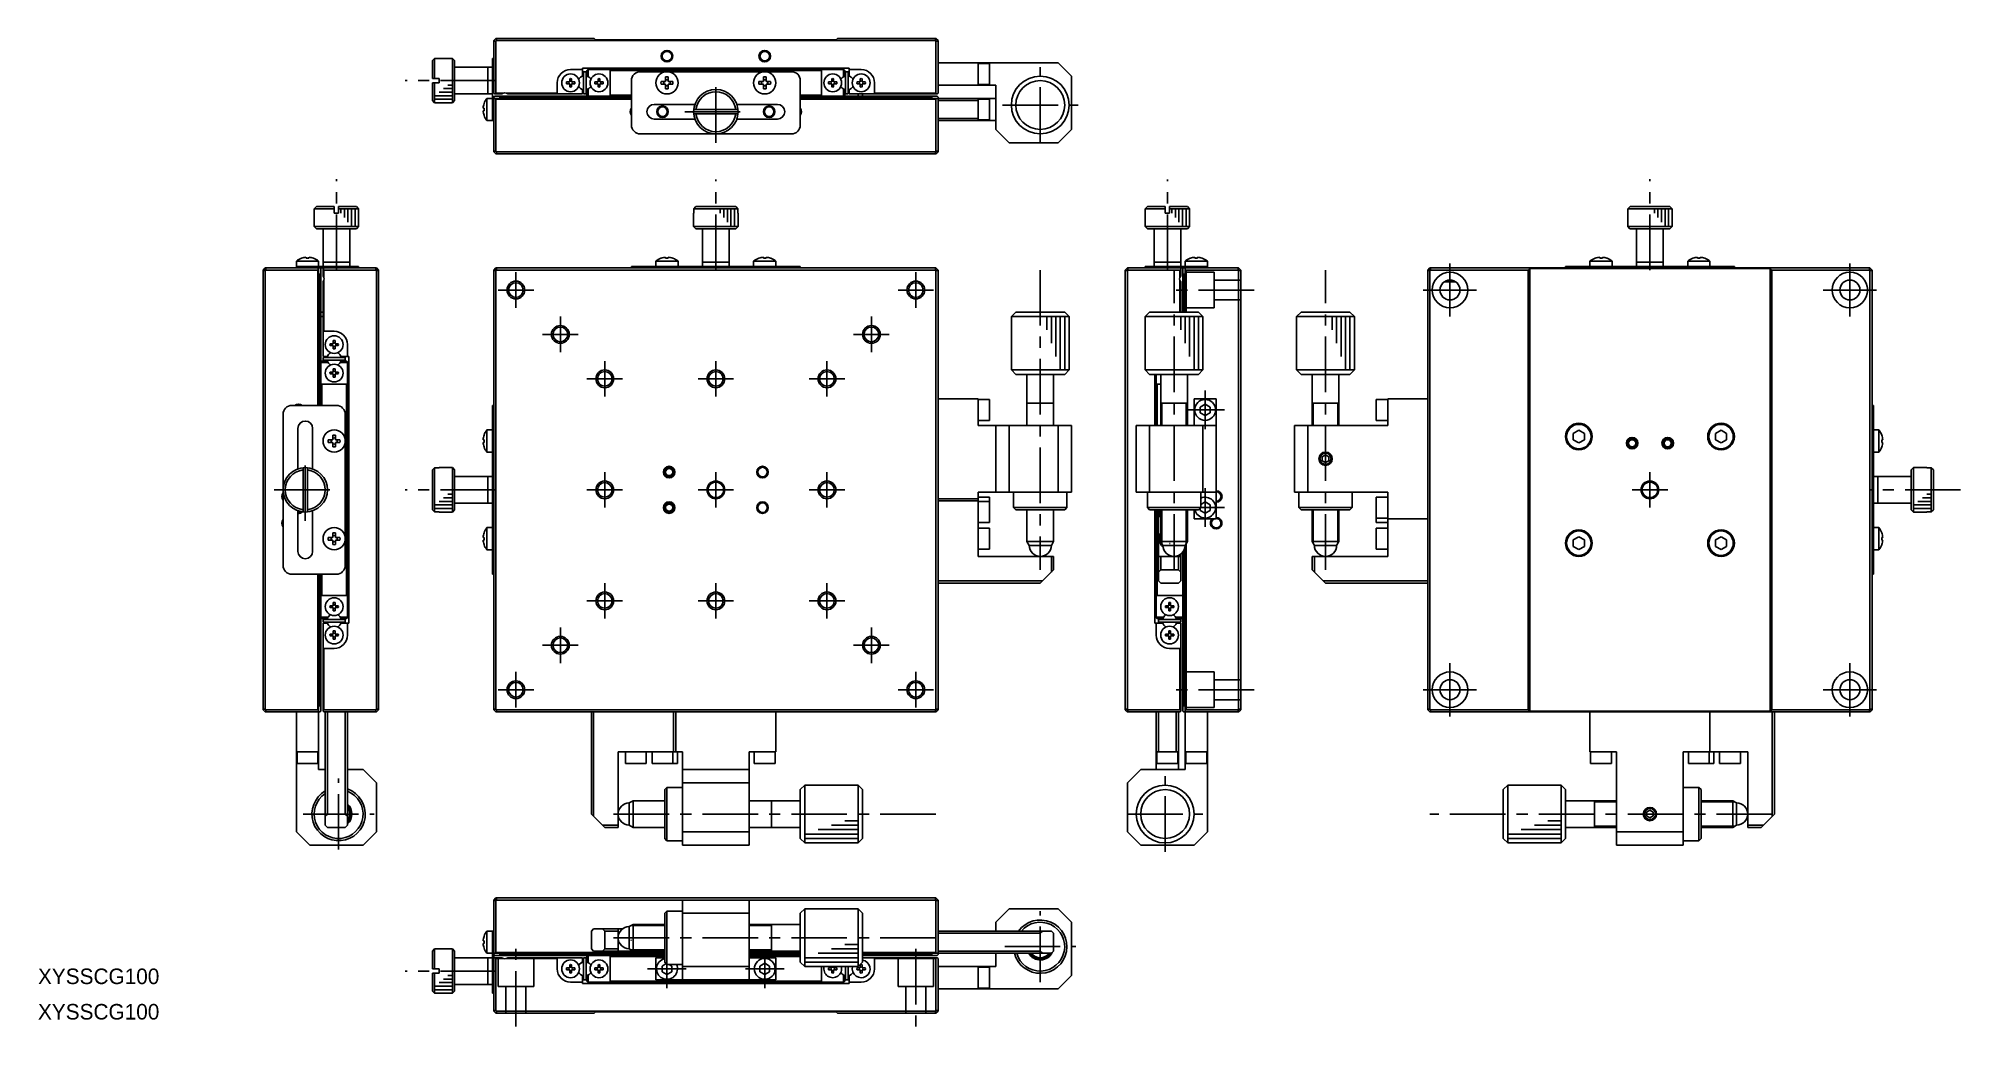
# Model space of a CAD drawing. Extents: x 74 to 507, y 3 to 225.
import ezdxf

# ---------------------------------------------------------------- set-up
doc = ezdxf.new("R2010")
doc.units = 0
doc.header["$LTSCALE"] = 10
for name, pattern in [('CENTER', [2, 1.25, -0.25, 0.25, -0.25]), ('DASHED', [3.5, 2, -1.5]), ('DOT', [0.5, 0.25, -0.25])]:
    doc.linetypes.add(name, pattern=pattern)
doc.layers.get('0').update_dxf_attribs({"linetype": 'CONTINUOUS'})
doc.layers.add('10', color=7, linetype='CONTINUOUS')
doc.layers.add('CENTER', color=1, linetype='CENTER')
doc.styles.get("Standard").update_dxf_attribs({"font": 'FGP教科書体NT-M'})

msp = doc.modelspace()

# ---------------------------------------------------------------- texts
at = {"color": 7}
for p in [(74.350045, 12.116889), (74.350045, 4.141611)]:
    msp.add_text('XYSSCG100', height=3.5, dxfattribs=at).set_placement(p)

# ---------------------------------------------------------------- linework, layer by layer
at = {"color": 7, "linetype": 'CONTINUOUS'}
for p, q in [((199.5, 225.055), (177.4, 225.055)), ((276.4, 225.055), (254.3, 225.055)), ((176.9, 212.755), (176.9, 224.555)), ((276.9, 212.755), (276.9, 224.555)), ((163.1, 216.054659), (163.1, 220.055)), ((167.6, 210.555), (167.6, 220.555)), ((168.1, 220.055), (168.1, 211.055)), ((176.6, 218.555), (168.1, 218.555)), ((175.6, 218.555), (175.6, 212.555)), ((176.6, 206.555), (176.6, 220.555)), ((196.9, 218.055), (194.2, 218.055)), ((196.60625, 216.429815), (196.9, 216.599412)), ((196.9, 218.355), (256.9, 218.355)), ((196.9, 216.599412), (196.9, 218.355)), ((197.099998, 212.555), (197.099998, 217.555)), ((197.7, 217.555), (197.1, 217.555)), ((197.9, 216.599412), (197.9, 217.855)), ((198.19375, 216.429815), (197.9, 216.599412)), ((255.7, 218.055), (198.1, 218.055)), ((203.1, 218.055), (203.1, 212.055)), ((243.9, 217.555), (209.9, 217.555)), ((216.2, 216.371245), (216.2, 215.355)), ((238.2, 216.371245), (238.2, 215.355)), ((250.7, 218.055), (250.7, 212.055)), ((255.9, 216.599412), (255.60625, 216.429815)), ((256.099998, 212.555), (256.099998, 217.555)), ((256.7, 217.555), (256.1, 217.555)), ((256.9, 216.599412), (256.9, 218.355)), ((256.9, 218.055), (259.6, 218.055)), ((257.19375, 216.429815), (256.9, 216.599412)), ((276.9, 219.555), (303.9, 219.555)), ((164.6, 216.055458), (163.1, 216.055341)), ((163.1, 215.055341), (164.6, 215.055458)), ((168.1, 212.555), (176.6, 212.555)), ((177.1, 212.555), (176.9, 212.755)), ((177.1, 212.555), (178.738562, 212.555)), ((207.9, 212.055), (177.1, 212.055)), ((178.3, 211.555), (178.3, 212.055)), ((180.061438, 212.555), (196.9, 212.555)), ((191.2, 215.055), (191.2, 212.555)), ((193.271291, 215.255), (194, 215.255)), ((194.4, 215.983709), (194.4, 215.255)), ((195.128709, 215.255), (194.4, 215.255)), ((194.4, 214.126291), (194.4, 214.855)), ((197.9, 212.255), (197.9, 213.510588)), ((197.9, 212.255), (198.1, 212.055)), ((199.671291, 215.255), (200.4, 215.255)), ((200.8, 215.983709), (200.8, 215.255)), ((201.528709, 215.255), (200.8, 215.255)), ((200.8, 214.126291), (200.8, 214.855)), ((207.9, 215.555), (207.9, 205.555)), ((214.583755, 215.355), (215.6, 215.355)), ((217.216245, 215.355), (216.2, 215.355)), ((216.2, 213.738755), (216.2, 214.755)), ((236.583755, 215.355), (237.6, 215.355)), ((239.216245, 215.355), (238.2, 215.355)), ((238.2, 213.738755), (238.2, 214.755)), ((245.9, 212.055), (276.7, 212.055)), ((252.271291, 215.255), (253, 215.255)), ((253.4, 215.983709), (253.4, 215.255)), ((254.128709, 215.255), (253.4, 215.255)), ((253.4, 214.126291), (253.4, 214.855)), ((255.9, 212.255), (255.7, 212.055)), ((256.9, 212.555), (256.9, 213.510588)), ((256.9, 212.555), (276.7, 212.555)), ((258.671291, 215.255), (259.4, 215.255)), ((259.8, 215.983709), (259.8, 215.255)), ((260.528709, 215.255), (259.8, 215.255)), ((259.8, 214.126291), (259.8, 214.855)), ((262.6, 215.055), (262.6, 212.555)), ((276.9, 212.755), (276.7, 212.555)), ((289.9, 214.555), (276.9, 214.555)), ((289.9, 214.555), (289.9, 204.555)), ((174.734698, 210.405), (174.734698, 210.371245)), ((174.734698, 207.738755), (174.734698, 207.705)), ((175.377501, 211.555), (175.377501, 206.555)), ((176.9, 199.555), (176.9, 211.855)), ((207.9, 211.555), (177.1, 211.555)), ((222.180095, 210.205), (213.05, 210.205)), ((231.874937, 209.055), (221.925063, 209.055)), ((231.874937, 208.055), (221.925063, 208.055)), ((240.75, 210.205), (231.619905, 210.205)), ((276.7, 211.555), (245.9, 211.555)), ((276.9, 199.555), (276.9, 211.855)), ((276.9, 211.555), (289.9, 211.555)), ((285.9, 211.555), (285.9, 206.555)), ((175.377501, 206.555), (176.9, 206.555)), ((243.9, 203.555), (209.9, 203.555)), ((289.9, 206.555), (276.9, 206.555)), ((292.9, 201.555), (289.9, 204.555)), ((306.9, 204.555), (303.9, 201.555)), ((177.4, 199.055), (176.9, 199.555)), ((276.4, 199.055), (177.4, 199.055)), ((276.9, 199.555), (276.4, 199.055)), ((292.9, 201.555), (303.9, 201.555)), ((137, 187.205), (141, 187.205)), ((141, 185.705), (141, 187.205)), ((142, 187.205), (146, 187.205)), ((142, 185.705), (142, 187.205)), ((328, 185.705), (328, 187.205)), ((329, 185.705), (329, 187.205)), ((441.572136, 187.205), (432.627864, 187.205)), ((138.5, 182.205), (138.5, 173.705)), ((142, 185.705), (141, 185.705)), ((144.5, 173.705), (144.5, 182.205)), ((231.4, 182.205), (222.4, 182.205)), ((223.9, 182.205), (223.9, 173.705)), ((229.9, 173.705), (229.9, 182.205)), ((323.5, 182.705), (333.5, 182.705)), ((333, 182.205), (324, 182.205)), ((325.5, 182.205), (325.5, 173.705)), ((331.5, 173.705), (331.5, 182.205)), ((432.125063, 185.705), (432.1, 185.705)), ((434.1, 182.205), (434.1, 173.705)), ((440.1, 173.705), (440.1, 182.205)), ((442.1, 185.705), (442.074937, 185.705)), ((150.5, 173.405), (125.5, 173.405)), ((132.5, 174.927499), (132.5, 173.405)), ((132.5, 173.705), (146.5, 173.705)), ((133.683755, 175.570302), (133.65, 175.570302)), ((136.35, 175.570302), (136.316245, 175.570302)), ((137.3, 173.405), (137.5, 173.205)), ((137.5, 173.205), (137.5, 142.405)), ((137.8, 173.405), (138, 173.205)), ((138, 173.205), (138, 142.405)), ((144.5, 174.705), (138.5, 174.705)), ((138.5, 173.205), (138.5, 171.566438)), ((146.5, 173.405), (146.5, 173.705)), ((150.5, 173.405), (151, 172.905)), ((276.4, 173.405), (177.4, 173.405)), ((207.9, 173.705), (245.9, 173.705)), ((214.583755, 175.570302), (214.55, 175.570302)), ((217.25, 175.570302), (217.216245, 175.570302)), ((229.9, 174.705), (223.9, 174.705)), ((236.583755, 175.570302), (236.55, 175.570302)), ((239.25, 175.570302), (239.216245, 175.570302)), ((245.9, 173.405), (245.9, 173.705)), ((319.5, 173.405), (344.5, 173.405)), ((323.5, 173.705), (337.5, 173.705)), ((331.5, 174.705), (325.5, 174.705)), ((331.3, 173.405), (331.5, 173.205)), ((331.5, 173.205), (331.5, 171.566438)), ((332, 173.205), (332, 163.405)), ((332.5, 173.205), (332.5, 163.405)), ((333.683755, 175.570302), (333.65, 175.570302)), ((336.35, 175.570302), (336.316245, 175.570302)), ((337.5, 173.405), (337.5, 174.927499)), ((345, 172.905), (344.5, 173.405)), ((387.6, 173.405), (486.6, 173.405)), ((456.1, 173.705), (418.1, 173.705)), ((428.6, 174.927499), (423.6, 174.927499)), ((424.783755, 175.570302), (424.75, 175.570302)), ((427.45, 175.570302), (427.416245, 175.570302)), ((440.1, 174.705), (434.1, 174.705)), ((450.6, 174.927499), (445.6, 174.927499)), ((446.783755, 175.570302), (446.75, 175.570302)), ((449.45, 175.570302), (449.416245, 175.570302)), ((456.1, 173.405), (456.1, 173.705)), ((487.1, 172.905), (486.6, 173.405)), ((125, 172.905), (125, 73.905)), ((138.5, 153.405), (138.5, 170.243562)), ((151, 172.905), (151, 73.905)), ((176.9, 172.905), (176.9, 73.905)), ((276.9, 172.905), (276.9, 73.905)), ((319, 172.905), (319, 73.905)), ((331.5, 170.243562), (331.5, 163.405)), ((332.5, 172.005), (332, 172.005)), ((345, 73.905), (345, 172.905)), ((387.1, 172.905), (387.1, 73.905)), ((487.1, 172.905), (487.1, 73.905)), ((306.4, 162.405), (293.4, 162.405)), ((294.4, 163.405), (305.4, 163.405)), ((324.5, 163.405), (335.5, 163.405)), ((138.5, 159.105), (141, 159.105)), ((140.071291, 156.305), (140.8, 156.305)), ((140.8, 157.033709), (140.8, 156.305)), ((140.8, 155.176291), (140.8, 155.905)), ((141.928709, 156.305), (141.2, 156.305)), ((139.455588, 153.405), (138.5, 153.405)), ((138.5, 152.605), (138.5, 153.205)), ((138.5, 152.605), (143.5, 152.605)), ((139.625185, 153.69875), (139.455588, 153.405)), ((139.455588, 152.405), (139.625185, 152.11125)), ((144.3, 153.405), (142.544412, 153.405)), ((143.8, 152.405), (144, 152.205)), ((144, 94.605), (144, 152.205)), ((138, 147.205), (144, 147.205)), ((140.071291, 149.905), (140.8, 149.905)), ((140.8, 150.633709), (140.8, 149.905)), ((140.8, 148.776291), (140.8, 149.505)), ((141.928709, 149.905), (141.2, 149.905)), ((144.301295, 149.405), (144, 149.405)), ((296.9, 149.405), (296.9, 137.905)), ((302.9, 137.905), (302.9, 149.405)), ((323.5, 150.405), (336.5, 150.405)), ((335.5, 149.405), (324.5, 149.405)), ((325.7, 137.905), (325.7, 149.405)), ((326, 149.405), (326, 137.905)), ((326, 147.205), (327, 147.205)), ((327, 149.405), (327, 137.905)), ((333, 137.905), (333, 149.405)), ((357.6, 150.405), (370.6, 150.405)), ((369.6, 149.405), (358.6, 149.405)), ((361.1, 149.405), (361.1, 137.905)), ((367.1, 137.905), (367.1, 149.405)), ((285.9, 143.905), (285.9, 137.905)), ((288.5, 143.755), (288.5, 139.055)), ((333.000005, 142.905), (326.999995, 142.905)), ((334.5, 143.905), (339.5, 143.905)), ((339.5, 143.905), (339.5, 116.905)), ((367.100005, 142.905), (361.099995, 142.905)), ((375.5, 143.755), (375.5, 139.055)), ((387.1, 143.905), (378.1, 143.905)), ((129.5, 140.405), (129.5, 106.405)), ((143.5, 140.405), (143.5, 106.405)), ((176.6, 104.405), (176.6, 142.405)), ((335.9, 142.040085), (335.9, 140.769915)), ((335.9, 140.769915), (337, 140.134829)), ((337, 140.134829), (338.1, 140.769915)), ((487.4, 142.405), (487.1, 142.405)), ((487.4, 104.405), (487.4, 142.405)), ((132.85, 137.255), (132.85, 128.124905)), ((139.683755, 134.705), (140.7, 134.705)), ((140.7, 135.721245), (140.7, 134.705)), ((140.7, 133.088755), (140.7, 134.105)), ((142.316245, 134.705), (141.3, 134.705)), ((174.734698, 135.755), (174.734698, 135.721245)), ((306.9, 137.905), (285.9, 137.905)), ((306.9, 122.905), (306.9, 137.905)), ((321.5, 137.905), (339.5, 137.905)), ((357.1, 137.905), (378.1, 137.905)), ((419.85, 136.126688), (419.85, 134.683312)), ((419.85, 134.683312), (421.1, 133.961624)), ((421.1, 133.961624), (422.35, 134.683312)), ((451.85, 136.126688), (451.85, 134.683312)), ((451.85, 134.683312), (453.1, 133.961624)), ((453.1, 133.961624), (454.35, 134.683312)), ((489.265302, 135.721245), (489.265302, 135.755)), ((174.734698, 133.088755), (174.734698, 133.055)), ((363.35, 130.838013), (363.35, 129.971987)), ((363.35, 129.971987), (364.1, 129.538975)), ((364.1, 129.538975), (364.85, 129.971987)), ((489.265302, 133.055), (489.265302, 133.088755)), ((133.99962, 128.379899), (134.000392, 118.430025)), ((134.999621, 128.379975), (135.000379, 118.430101)), ((168.1, 127.905), (168.1, 118.905)), ((176.6, 126.405), (168.1, 126.405)), ((175.6, 126.405), (175.6, 120.405)), ((495.9, 126.405), (487.4, 126.405)), ((488.4, 120.405), (488.4, 126.405)), ((499.4, 128.379899), (499.4, 128.405)), ((500.4, 128.379899), (499.4, 128.379899)), ((500.9, 118.932826), (500.9, 127.877098)), ((285.9, 122.905), (285.9, 108.405)), ((285.9, 122.905), (306.9, 122.905)), ((288.5, 116.055), (288.5, 121.755)), ((339.5, 122.905), (321.5, 122.905)), ((378.1, 122.905), (357.1, 122.905)), ((375.5, 121.755), (375.5, 116.055)), ((378.1, 122.905), (378.1, 108.405)), ((132.85, 118.685095), (132.85, 109.555)), ((164.6, 118.430025), (163.6, 118.430025)), ((168.1, 120.405), (176.6, 120.405)), ((305.4, 118.905), (294.4, 118.905)), ((325.7, 93.405), (325.7, 118.905)), ((326, 118.905), (326, 94.605)), ((326.5, 102.905), (326.5, 118.905)), ((335.9, 119.305), (335.9, 118.769915)), ((335.9, 118.769915), (337, 118.134829)), ((337, 118.134829), (338.1, 118.769915)), ((487.4, 120.405), (495.9, 120.405)), ((499.4, 118.405), (499.4, 118.430101)), ((139.683755, 112.705), (140.7, 112.705)), ((140.7, 113.721245), (140.7, 112.705)), ((142.316245, 112.705), (141.3, 112.705)), ((174.734698, 113.755), (174.734698, 113.721245)), ((288.5, 110.055), (288.5, 114.755)), ((375.5, 114.755), (375.5, 110.055)), ((489.265302, 113.721245), (489.265302, 113.755)), ((140.7, 111.088755), (140.7, 112.105)), ((174.734698, 111.088755), (174.734698, 111.055)), ((285.9, 108.405), (302.9, 108.405)), ((296.9, 111.771025), (297.4, 110.905)), ((302.4, 110.905), (302.9, 111.771025)), ((302.9, 105.405), (302.9, 108.405)), ((326.5, 108.405), (331.5, 108.405)), ((327, 111.771025), (327.5, 110.905)), ((327, 111.771025), (333, 111.771025)), ((332.5, 110.905), (327.5, 110.905)), ((331.5, 102.905), (331.5, 108.905)), ((332, 73.605), (332, 109.405)), ((332.5, 110.905), (333, 111.771025)), ((332.5, 110.905), (332.5, 73.605)), ((361.1, 111.771025), (361.6, 110.905)), ((361.1, 108.405), (378.1, 108.405)), ((366.6, 110.905), (367.1, 111.771025)), ((419.85, 112.126688), (419.85, 110.683312)), ((419.85, 110.683312), (421.1, 109.961624)), ((421.1, 109.961624), (422.35, 110.683312)), ((451.85, 112.126688), (451.85, 110.683312)), ((451.85, 110.683312), (453.1, 109.961624)), ((453.1, 109.961624), (454.35, 110.683312)), ((489.265302, 111.055), (489.265302, 111.088755)), ((141.5, 104.405), (131.5, 104.405)), ((137.5, 104.405), (137.5, 73.605)), ((138, 73.605), (138, 104.405)), ((176.6, 104.405), (176.9, 104.405)), ((302.9, 105.405), (299.9, 102.405)), ((364.1, 102.405), (361.1, 105.405)), ((144, 99.605), (138, 99.605)), ((276.9, 102.405), (299.9, 102.405)), ((332, 99.605), (326, 99.605)), ((331.5, 102.905), (331, 102.405)), ((140.071291, 97.305), (140.8, 97.305)), ((140.8, 98.033709), (140.8, 97.305)), ((140.8, 96.176291), (140.8, 96.905)), ((141.928709, 97.305), (141.2, 97.305)), ((328.071291, 96.905), (328.8, 96.905)), ((328.8, 98.033709), (328.8, 97.305)), ((328.8, 96.176291), (328.8, 96.905)), ((329.928709, 96.905), (329.2, 96.905)), ((139.455588, 94.405), (138.2, 94.405)), ((138.5, 94.205), (138.5, 93.605)), ((138.5, 93.605), (143.5, 93.605)), ((138.5, 93.405), (138.5, 73.605)), ((139.625185, 94.69875), (139.455588, 94.405)), ((139.625185, 93.11125), (139.455588, 93.405)), ((140.071291, 90.905), (140.8, 90.905)), ((140.8, 91.633709), (140.8, 90.905)), ((141.928709, 90.905), (141.2, 90.905)), ((143.8, 94.405), (142.544412, 94.405)), ((144.3, 93.405), (142.544412, 93.405)), ((144, 94.605), (143.8, 94.405)), ((325.7, 93.405), (327.455588, 93.405)), ((326, 90.705), (326, 93.405)), ((326.5, 94.205002), (331.5, 94.205002)), ((326.5, 93.605), (326.5, 94.205)), ((327.625185, 94.69875), (327.455588, 94.405)), ((327.455588, 93.405), (327.625185, 93.11125)), ((328.8, 91.633709), (328.8, 90.905)), ((330.544412, 93.405), (331.5, 93.405)), ((331.5, 93.405), (331.5, 73.605)), ((331.8, 94.405), (332, 94.605)), ((138.5, 87.705), (141, 87.705)), ((140.8, 89.776291), (140.8, 90.505)), ((328.071291, 90.505), (328.8, 90.505)), ((328.8, 89.776291), (328.8, 90.505)), ((331.5, 87.705), (329, 87.705)), ((329.928709, 90.505), (329.2, 90.505)), ((137.5, 73.605), (137.3, 73.405)), ((137.5, 74.805), (138, 74.805)), ((138, 73.605), (137.8, 73.405)), ((150.5, 73.405), (151, 73.905)), ((276.4, 73.405), (276.9, 73.905)), ((331.5, 73.605), (331.3, 73.405)), ((345, 73.905), (344.5, 73.405)), ((137.8, 73.405), (125.5, 73.405)), ((132.5, 46.405), (132.5, 73.405)), ((137.5, 60.405), (137.5, 73.405)), ((150.5, 73.405), (138.7, 73.405)), ((139, 47.905), (139, 73.405)), ((144, 47.905), (144, 73.405)), ((276.4, 73.405), (177.4, 73.405)), ((217.9, 64.405), (217.9, 73.405)), ((240.4, 64.405), (240.4, 73.405)), ((319.5, 73.405), (331.3, 73.405)), ((326, 60.405), (326, 73.405)), ((331, 73.405), (331, 60.405)), ((332.2, 73.405), (344.5, 73.405)), ((332.5, 60.405), (332.5, 73.405)), ((337.5, 73.405), (337.5, 46.405)), ((387.6, 73.405), (486.6, 73.405)), ((450.6, 64.405), (450.6, 73.405)), ((465.1, 50.405), (465.1, 73.405)), ((137.5, 64.405), (132.5, 64.405)), ((137.35, 61.805), (132.65, 61.805)), ((219.4, 64.405), (204.9, 64.405)), ((204.9, 64.405), (204.9, 47.405)), ((206.55, 61.805), (211.25, 61.805)), ((212.55, 61.805), (218.25, 61.805)), ((219.4, 64.405), (219.4, 43.405)), ((240.4, 64.405), (234.4, 64.405)), ((234.4, 64.405), (234.4, 43.405)), ((235.55, 61.805), (240.25, 61.805)), ((331, 64.405), (326, 64.405)), ((326.15, 61.805), (330.85, 61.805)), ((332.65, 61.805), (337.35, 61.805)), ((429.6, 43.405), (429.6, 64.405)), ((444.6, 64.405), (459.1, 64.405)), ((444.6, 64.405), (444.6, 43.405)), ((445.75, 61.805), (451.45, 61.805)), ((459.1, 47.405), (459.1, 64.405)), ((147.5, 60.405), (150.5, 57.405)), ((150.5, 46.405), (150.5, 57.405)), ((258.9, 43.905), (258.9, 56.905)), ((332.5, 60.405), (322.5, 60.405)), ((417.1, 43.905), (417.1, 56.905)), ((208.266025, 53.405), (207.4, 52.905)), ((245.9, 53.405), (234.4, 53.405)), ((259.9, 55.905), (259.9, 44.905)), ((418.1, 55.905), (418.1, 44.905)), ((429.6, 53.405), (418.1, 53.405)), ((424.6, 53.405005), (424.6, 47.404995)), ((448.6, 55.905), (448.6, 44.905)), ((456.6, 52.905), (455.733975, 53.405)), ((144, 47.905), (143.5, 47.405)), ((201.9, 47.405), (198.9, 50.405)), ((207.4, 47.905), (208.266025, 47.405)), ((436.35, 50.838013), (436.35, 49.971987)), ((436.35, 49.971987), (437.1, 49.538975)), ((437.1, 49.538975), (437.85, 49.971987)), ((455.733975, 47.405), (456.6, 47.905)), ((465.1, 50.405), (462.1, 47.405)), ((135.5, 43.405), (147.5, 43.405)), ((139.5, 47.405), (143.5, 47.405)), ((150.5, 46.405), (147.5, 43.405)), ((201.9, 47.405), (204.9, 47.405)), ((219.4, 43.405), (234.4, 43.405)), ((234.4, 47.405), (245.9, 47.405)), ((337.5, 46.405), (334.5, 43.405)), ((418.1, 47.405), (429.6, 47.405)), ((176.9, 31.05), (176.9, 6.05)), ((276.4, 31.55), (177.4, 31.55)), ((177.5, 31.05), (276.3, 31.05)), ((219.4, 13.05), (219.4, 31.05)), ((234.4, 31.05), (234.4, 13.05)), ((276.9, 31.05), (276.9, 18.75)), ((245.9, 17.05), (245.9, 28.05)), ((246.9, 29.05), (246.9, 16.05)), ((259.9, 28.05), (259.9, 17.05)), ((306.9, 14.05), (306.9, 26.05)), ((174.734698, 22.9), (174.734698, 22.866245)), ((176.9, 24.05), (175.377501, 24.05)), ((176.6, 10.05), (176.6, 24.05)), ((199.4, 24.55), (205.9, 24.55)), ((204.9, 24.55), (204.9, 19.55)), ((208.266025, 25.55), (207.4, 25.05)), ((207.4, 20.05), (207.4, 25.05)), ((208.266025, 25.55), (208.266025, 19.55)), ((245.9, 25.55), (234.4, 25.55)), ((239.4, 19.549995), (239.4, 25.550005)), ((276.9, 24.05), (302.4, 24.05)), ((302.9, 19.55), (302.9, 23.55)), ((163.1, 15.549659), (163.1, 19.55)), ((176.6, 18.05), (168.1, 18.05)), ((174.734698, 20.233755), (174.734698, 20.2)), ((175.6, 18.05), (175.6, 12.05)), ((177.1, 19.05), (176.9, 19.25)), ((177.1, 18.55), (176.9, 18.75)), ((215.4, 19.05), (177.1, 19.05)), ((215.4, 18.55), (177.1, 18.55)), ((178.738562, 18.05), (177.1, 18.05)), ((180.061438, 18.05), (196.9, 18.05)), ((191.2, 18.05), (191.2, 15.55)), ((196.9, 18.05), (196.9, 17.094412)), ((197.1, 18.05), (197.7, 18.05)), ((197.7, 13.05), (197.7, 18.05)), ((199.4, 19.55), (198.9, 20.05)), ((199.4, 19.55), (215.4, 19.55)), ((203.1, 12.55), (203.1, 18.55)), ((207.4, 20.05), (208.266025, 19.55)), ((234.4, 19.55), (245.9, 19.55)), ((245.9, 19.05), (234.4, 19.05)), ((240.4, 13.05), (240.4, 18.05)), ((276.7, 19.05), (259.9, 19.05)), ((276.7, 18.55), (259.9, 18.55)), ((276.7, 18.05), (259.9, 18.05)), ((262.6, 15.55), (262.6, 18.05)), ((275.5, 19.05), (275.5, 18.55)), ((276.9, 19.25), (276.7, 19.05)), ((276.7, 18.55), (276.9, 18.75)), ((276.9, 19.05), (302.4, 19.05)), ((276.9, 17.85), (276.9, 6.05)), ((302.9, 19.55), (302.4, 19.05)), ((164.6, 15.550458), (163.1, 15.550341)), ((163.1, 14.550341), (164.6, 14.550458)), ((163.1, 14.550341), (163.1, 10.55)), ((164.6, 15.55038), (164.6, 14.54962)), ((193.271291, 15.75), (194, 15.75)), ((194, 16.478709), (194, 15.75)), ((194, 14.621291), (194, 15.35)), ((195.128709, 15.75), (194.4, 15.75)), ((196.9, 17.094412), (196.60625, 16.924815)), ((196.9, 14.005588), (196.9, 12.25)), ((198.19375, 16.924815), (197.9, 17.094412)), ((199.671291, 15.75), (200.4, 15.75)), ((200.4, 16.478709), (200.4, 15.75)), ((200.4, 14.621291), (200.4, 15.35)), ((201.528709, 15.75), (200.8, 15.75)), ((240.4, 13.05), (213.4, 13.05)), ((215.728719, 16.721281), (214.8, 16.185085)), ((214.8, 16.185085), (214.8, 14.914915)), ((237.9, 16.820171), (236.8, 16.185085)), ((236.8, 16.185085), (236.8, 14.914915)), ((250.7, 12.55), (250.7, 16.05)), ((252.271291, 15.75), (253, 15.75)), ((253, 16.053137), (253, 15.75)), ((253, 14.621291), (253, 15.35)), ((254.128709, 15.75), (253.4, 15.75)), ((255.9, 14.005588), (255.9, 12.75)), ((256.7, 13.05), (256.7, 16.05)), ((256.9, 14.005588), (256.9, 12.25)), ((258.671291, 15.75), (259.4, 15.75)), ((259.4, 16.478709), (259.4, 15.75)), ((259.4, 14.621291), (259.4, 15.35)), ((260.528709, 15.75), (259.8, 15.75)), ((276.9, 16.05), (289.9, 16.05)), ((285.9, 16.05), (285.9, 11.05)), ((288.5, 11.2), (288.5, 15.9)), ((303.9, 11.05), (306.9, 14.05)), ((168.1, 12.05), (176.6, 12.05)), ((176.6, 10.05), (176.9, 10.05)), ((198.1, 12.55), (197.9, 12.75)), ((198.1, 12.55), (255.7, 12.55)), ((255.7, 12.55), (255.9, 12.75)), ((276.9, 11.05), (303.9, 11.05)), ((177.4, 5.55), (176.9, 6.05)), ((177.4, 5.55), (199.5, 5.55)), ((199.85, 5.9), (199.5, 5.55)), ((199.85, 5.9), (253.95, 5.9)), ((254.3, 5.55), (253.95, 5.9)), ((254.3, 5.55), (276.4, 5.55)), ((276.9, 6.05), (276.4, 5.55))]:
    msp.add_line(p, q, dxfattribs=at)
at = {"color": 3, "linetype": 'CONTINUOUS'}
for p, q in [((163.6, 212.155), (167.6, 212.155)), ((164.6, 212.955), (167.6, 212.955)), ((165.6, 213.755), (167.6, 213.755)), ((166.6, 214.555), (167.6, 214.555)), ((163.6, 211.355), (167.6, 211.355)), ((142.5, 185.705), (142.5, 186.705)), ((143.3, 184.705), (143.3, 186.705)), ((144.1, 183.705), (144.1, 186.705)), ((144.9, 182.705), (144.9, 186.705)), ((145.7, 182.705), (145.7, 186.705)), ((227.9, 185.705), (227.9, 186.705)), ((228.7, 184.705), (228.7, 186.705)), ((229.5, 183.705), (229.5, 186.705)), ((230.3, 182.705), (230.3, 186.705)), ((231.1, 182.705), (231.1, 186.705)), ((329.5, 185.705), (329.5, 186.705)), ((330.3, 184.705), (330.3, 186.705)), ((331.1, 183.705), (331.1, 186.705)), ((331.9, 182.705), (331.9, 186.705)), ((332.7, 182.705), (332.7, 186.705)), ((438.1, 185.705), (438.1, 186.705)), ((438.9, 184.705), (438.9, 186.705)), ((439.7, 183.705), (439.7, 186.705)), ((440.5, 182.705), (440.5, 186.705)), ((441.3, 182.705), (441.3, 186.705)), ((301.4, 159.405), (301.4, 162.405)), ((302.4, 156.405), (302.4, 162.405)), ((303.4, 153.405), (303.4, 162.405)), ((304.4, 150.405), (304.4, 162.405)), ((305.4, 150.405), (305.4, 162.405)), ((331.5, 159.405), (331.5, 162.405)), ((332.5, 156.405), (332.5, 162.405)), ((333.5, 153.405), (333.5, 162.405)), ((334.5, 150.405), (334.5, 162.405)), ((335.5, 150.405), (335.5, 162.405)), ((365.6, 159.405), (365.6, 162.405)), ((366.6, 156.405), (366.6, 162.405)), ((367.6, 153.405), (367.6, 162.405)), ((368.6, 150.405), (368.6, 162.405)), ((369.6, 150.405), (369.6, 162.405)), ((165.6, 121.605), (167.6, 121.605)), ((166.6, 122.405), (167.6, 122.405)), ((498.4, 121.605), (500.4, 121.605)), ((499.4, 122.405), (500.4, 122.405)), ((163.6, 120.005), (167.6, 120.005)), ((163.6, 119.205), (167.6, 119.205)), ((164.6, 120.805), (167.6, 120.805)), ((327.25, 118.905), (327.25, 111.338013)), ((332.75, 111.338013), (332.75, 118.905)), ((496.4, 120.005), (500.4, 120.005)), ((496.4, 119.205), (500.4, 119.205)), ((497.4, 120.805), (500.4, 120.805)), ((252.9, 47.905), (258.9, 47.905)), ((255.9, 48.905), (258.9, 48.905)), ((411.1, 47.905), (417.1, 47.905)), ((414.1, 48.905), (417.1, 48.905)), ((246.9, 45.905), (258.9, 45.905)), ((246.9, 44.905), (258.9, 44.905)), ((249.9, 46.905), (258.9, 46.905)), ((405.1, 45.905), (417.1, 45.905)), ((405.1, 44.905), (417.1, 44.905)), ((408.1, 46.905), (417.1, 46.905)), ((246.9, 18.05), (258.9, 18.05)), ((249.9, 19.05), (258.9, 19.05)), ((252.9, 20.05), (258.9, 20.05)), ((255.9, 21.05), (258.9, 21.05)), ((165.6, 13.25), (167.6, 13.25)), ((166.6, 14.05), (167.6, 14.05)), ((246.9, 17.05), (258.9, 17.05)), ((163.6, 11.65), (167.6, 11.65)), ((163.6, 10.85), (167.6, 10.85)), ((164.6, 12.45), (167.6, 12.45))]:
    msp.add_line(p, q, dxfattribs=at)
at = {"color": 3, "linetype": 'DASHED'}
for p, q in [((339, 172.405), (332.5, 172.405)), ((339, 164.405), (339, 172.405)), ((345, 170.655), (339, 170.655)), ((332.5, 164.405), (339, 164.405)), ((339, 166.155), (345, 166.155)), ((339, 82.405), (332.5, 82.405)), ((339, 74.405), (339, 82.405)), ((345, 80.655), (339, 80.655)), ((332.5, 74.405), (339, 74.405)), ((339, 76.155), (345, 76.155)), ((177.9, 18.05), (177.9, 11.55)), ((185.9, 11.55), (185.9, 18.05)), ((267.9, 18.05), (267.9, 11.55)), ((275.9, 11.55), (275.9, 18.05)), ((177.9, 11.55), (185.9, 11.55)), ((179.65, 11.55), (179.65, 5.55)), ((184.15, 5.55), (184.15, 11.55)), ((267.9, 11.55), (275.9, 11.55)), ((269.65, 11.55), (269.65, 5.55)), ((274.15, 5.55), (274.15, 11.55))]:
    msp.add_line(p, q, dxfattribs=at)
at = {"color": 9, "linetype": 'CONTINUOUS'}
for p, q in [((333, 142.905), (327, 142.905)), ((367.1, 142.905), (361.100123, 142.905)), ((239.4, 47.405123), (239.4, 53.405)), ((424.6, 53.405), (424.6, 47.405123)), ((239.4, 19.55), (239.4, 25.55))]:
    msp.add_line(p, q, dxfattribs=at)
at = {"color": 3, "linetype": 'CONTINUOUS'}
for centre, radius in [((215.9, 221.055), 1.3), ((237.9, 221.055), 1.3), ((214.9, 208.555), 1.3), ((238.9, 208.555), 1.3), ((181.9, 168.405), 2), ((271.9, 168.405), 2), ((392.1, 168.405), 4), ((482.1, 168.405), 4), ((191.9, 158.405), 2), ((261.9, 158.405), 2), ((201.9, 148.405), 2), ((226.9, 148.405), 2), ((251.9, 148.405), 2), ((433.1, 133.905), 1.3), ((441.1, 133.905), 1.3), ((364.1, 130.405), 1.5), ((364.1, 130.405), 1.25), ((216.4, 127.405), 1.3), ((237.4, 127.405), 1.3), ((201.9, 123.405), 2), ((251.9, 123.405), 2), ((216.4, 119.405), 1.3), ((237.4, 119.405), 1.3), ((201.9, 98.405), 2), ((226.9, 98.405), 2), ((251.9, 98.405), 2), ((191.9, 88.405), 2), ((261.9, 88.405), 2), ((392.1, 78.405), 4), ((482.1, 78.405), 4), ((181.9, 78.405), 1.65), ((271.9, 78.405), 2), ((437.1, 50.405), 1.5), ((437.1, 50.405), 1.25)]:
    msp.add_circle(centre, radius, dxfattribs=at)
at = {"color": 7, "linetype": 'CONTINUOUS'}
for centre, radius in [((226.9, 208.555), 5), ((364.1, 130.405), 1.25), ((134.5, 123.405), 5), ((437.1, 50.405), 1.25)]:
    msp.add_circle(centre, radius, dxfattribs=at)
for centre, radius, start, end in [((197.399999, 215.055), 1.5875, 30.433182, 59.739155), ((256.399999, 215.055), 1.5875, 100.89309, 149.566737), ((179.4, 211.805), 1, 48.590378, 131.409622), ((197.399999, 215.055), 1.5875, 225.000026, 259.106984), ((197.399999, 215.055), 1.5875, 280.89309, 329.566818), ((256.399999, 215.055), 1.5875, 225.000026, 259.106984), ((332.25, 170.905), 1, 138.590378, 221.409622), ((141, 152.905001), 1.5875, 135.000026, 169.106992), ((141, 152.905001), 1.5875, 210.000031, 239.566818), ((141, 152.905001), 1.5875, 300.433182, 329.739155), ((337, 119.405), 2.35, 192.284502, 115.184337), ((339.5, 121.905), 1.075, 270, 90), ((339.5, 115.905), 1.075, 111.528904, 90), ((299.9, 110.905), 2.5, 180, 0), ((141, 93.905001), 1.5875, 135.000026, 169.106953), ((141, 93.905001), 1.5875, 210.000031, 239.566818), ((141, 93.905001), 1.5875, 10.89309, 30.260783), ((329, 93.905001), 1.5875, 135.000026, 169.10691), ((329, 93.905001), 1.5875, 210.000031, 239.566818), ((329, 93.905001), 1.5875, 10.893016, 30.260783), ((456.6, 50.405), 2.5, 270, 90), ((215.9, 15.55), 2.35, 102.284515, 25.184337), ((299.9, 20.55), 2.5, 216.869898, 323.130102), ((197.399999, 15.55), 1.5875, 100.893026, 149.566737), ((197.399999, 15.55), 1.5875, 225.000026, 259.10691), ((197.399999, 15.55), 1.5875, 30.433182, 59.739155), ((256.399999, 15.55), 1.5875, 225.000026, 259.10691), ((256.399999, 15.55), 1.5875, 300.000031, 329.566818)]:
    msp.add_arc(centre, radius, start, end, dxfattribs=at)
at = {"color": 3, "linetype": 'CONTINUOUS'}
for centre, start, end in [((208.9, 208.555), 140.284863, 219.715137), ((244.9, 208.555), 320.284894, 39.715106), ((339.5, 121.905), 270, 90), ((339.5, 115.905), 129.715137, 90)]:
    msp.add_arc(centre, 1.3, start, end, dxfattribs=at)
at = {"color": 9, "linetype": 'CONTINUOUS'}
for centre, start, end in [((142, 50.405), 316.658242, 43.341758), ((299.9, 20.55), 213.055731, 326.944269)]:
    msp.add_arc(centre, 2.75, start, end, dxfattribs=at)
at = {"layer": '10', "color": 7, "linetype": 'CONTINUOUS'}
for p, q in [((177.4, 225.055), (176.9, 224.555)), ((177.5, 225.055), (177.5, 224.555)), ((199.85, 224.705), (199.5, 225.055)), ((254.3, 225.055), (253.95, 224.705)), ((276.3, 224.555), (276.3, 225.055)), ((276.9, 224.555), (276.4, 225.055)), ((176.9, 224.455), (177.4, 224.455)), ((177.4, 224.455), (177.5, 224.555)), ((177.4, 212.755), (177.4, 224.455)), ((177.5, 224.555), (276.3, 224.555)), ((253.95, 224.705), (199.85, 224.705)), ((276.3, 224.555), (276.4, 224.455)), ((276.4, 224.455), (276.4, 212.755)), ((276.4, 224.455), (276.9, 224.455)), ((163.6, 220.555), (163.1, 220.055)), ((163.6, 220.555), (163.6, 216.05538)), ((167.6, 220.555), (163.6, 220.555)), ((168.1, 220.055), (167.6, 220.555)), ((176.6, 220.555), (176.9, 220.555)), ((197.7, 212.555), (197.7, 217.555)), ((198.1, 218.055), (197.9, 217.855)), ((198.2, 218.055), (198.2, 216.426188)), ((203.1, 217.855), (250.7, 217.855)), ((215.6, 215.355), (215.6, 216.371245)), ((221.4, 218.355), (221.4, 218.055)), ((224.4, 218.055), (224.4, 218.355)), ((229.4, 218.355), (229.4, 218.055)), ((232.4, 218.055), (232.4, 218.355)), ((237.6, 215.355), (237.6, 216.371245)), ((255.6, 216.426188), (255.6, 218.055)), ((255.7, 218.055), (255.9, 217.855)), ((255.9, 216.599412), (255.9, 217.855)), ((256.7, 212.555), (256.7, 217.555)), ((285.9, 214.555), (285.9, 219.555)), ((288.5, 219.405), (285.9, 219.405)), ((288.5, 214.705), (288.5, 219.405)), ((306.9, 216.555), (303.9, 219.555)), ((306.9, 216.555), (306.9, 204.555)), ((163.1, 211.055), (163.1, 215.055341)), ((163.6, 215.05538), (163.6, 210.555)), ((164.6, 216.05538), (164.6, 215.05538)), ((177.1, 212.055), (176.9, 211.855)), ((177.2, 212.555), (177.4, 212.755)), ((179.08775, 212.755), (177.4, 212.755)), ((178.4, 212.055), (178.6, 211.855)), ((191.2, 212.755), (179.71225, 212.755)), ((194, 214.855), (193.271291, 214.855)), ((194, 215.255), (194, 215.983709)), ((194, 214.126291), (194, 214.855)), ((195.128709, 214.855), (194.4, 214.855)), ((196.9, 213.510588), (196.60625, 213.680185)), ((196.9, 212.555), (196.9, 213.510588)), ((197.1, 212.555), (197.7, 212.555)), ((198.19375, 213.680185), (197.9, 213.510588)), ((198.2, 213.683812), (198.2, 212.055)), ((200.4, 214.855), (199.671291, 214.855)), ((200.4, 215.255), (200.4, 215.983709)), ((200.4, 214.126291), (200.4, 214.855)), ((201.528709, 214.855), (200.8, 214.855)), ((207.9, 212.255), (203.1, 212.255)), ((215.6, 214.755), (214.583755, 214.755)), ((215.6, 213.738755), (215.6, 214.755)), ((217.216245, 214.755), (216.2, 214.755)), ((237.6, 214.755), (236.583755, 214.755)), ((237.6, 213.738755), (237.6, 214.755)), ((239.216245, 214.755), (238.2, 214.755)), ((245.9, 215.555), (245.9, 205.555)), ((250.7, 212.255), (245.9, 212.255)), ((253, 214.855), (252.271291, 214.855)), ((253, 215.255), (253, 215.983709)), ((253, 214.126291), (253, 214.855)), ((254.128709, 214.855), (253.4, 214.855)), ((255.6, 212.055), (255.6, 213.683812)), ((255.9, 213.510588), (255.60625, 213.680185)), ((255.9, 212.255), (255.9, 213.510588)), ((256.1, 212.555), (256.7, 212.555)), ((256.9, 213.510588), (257.19375, 213.680185)), ((259.4, 214.855), (258.671291, 214.855)), ((258.9, 212.055), (258.9, 212.555)), ((259.4, 215.255), (259.4, 215.983709)), ((259.4, 214.126291), (259.4, 214.855)), ((260.528709, 214.855), (259.8, 214.855)), ((259.9, 212.555), (259.9, 212.055)), ((276.4, 212.755), (262.6, 212.755)), ((275.2, 211.855), (275.4, 212.055)), ((275.5, 212.055), (275.5, 211.555)), ((276.4, 212.755), (276.6, 212.555)), ((276.9, 211.855), (276.7, 212.055)), ((285.9, 214.705), (288.5, 214.705)), ((163.1, 211.055), (163.6, 210.555)), ((163.6, 210.555), (167.6, 210.555)), ((167.6, 210.555), (168.1, 211.055)), ((174.522564, 209.355), (174.734698, 209.355)), ((174.734698, 208.755), (174.522564, 208.755)), ((174.734698, 209.355), (174.734698, 208.755)), ((176.6, 211.555), (175.377501, 211.555)), ((177.1, 211.555), (176.9, 211.355)), ((177.4, 211.355), (177.2, 211.555)), ((177.4, 199.655), (177.4, 211.355)), ((177.4, 211.355), (207.9, 211.355)), ((178.6, 211.555), (178.6, 211.855)), ((178.6, 211.855), (207.9, 211.855)), ((245.9, 211.855), (275.2, 211.855)), ((245.9, 211.355), (276.4, 211.355)), ((275.2, 211.855), (275.2, 211.555)), ((276.6, 211.555), (276.4, 211.355)), ((276.4, 211.355), (276.4, 199.655)), ((276.9, 211.355), (276.7, 211.555)), ((285.9, 211.055), (276.9, 211.055)), ((288.5, 211.405), (285.9, 211.405)), ((288.5, 206.705), (288.5, 211.405)), ((222.180095, 206.905), (213.05, 206.905)), ((240.75, 206.905), (231.619905, 206.905)), ((276.9, 207.055), (285.9, 207.055)), ((285.9, 206.705), (288.5, 206.705)), ((177.4, 199.655), (176.9, 199.655)), ((177.5, 199.555), (177.4, 199.655)), ((177.5, 199.055), (177.5, 199.555)), ((276.3, 199.555), (177.5, 199.555)), ((276.4, 199.655), (276.3, 199.555)), ((276.3, 199.555), (276.3, 199.055)), ((276.9, 199.655), (276.4, 199.655)), ((137, 187.205), (136.5, 186.705)), ((141, 186.705), (136.5, 186.705)), ((136.5, 186.705), (136.5, 182.705)), ((146.5, 186.705), (142, 186.705)), ((146.5, 186.705), (146, 187.205)), ((146.5, 182.705), (146.5, 186.705)), ((221.925063, 186.705), (222.427864, 187.205)), ((221.925063, 186.705), (221.925063, 185.705)), ((231.874937, 186.705), (221.925063, 186.705)), ((222.427864, 187.205), (231.372136, 187.205)), ((231.372136, 187.205), (231.874937, 186.705)), ((231.874937, 185.705), (231.874937, 186.705)), ((324, 187.205), (323.5, 186.705)), ((328, 186.705), (323.5, 186.705)), ((323.5, 186.705), (323.5, 182.705)), ((324, 187.205), (328, 187.205)), ((329, 187.205), (333, 187.205)), ((333.5, 186.705), (329, 186.705)), ((333.5, 186.705), (333, 187.205)), ((333.5, 182.705), (333.5, 186.705)), ((432.125063, 186.705), (432.627864, 187.205)), ((442.074937, 186.705), (432.125063, 186.705)), ((432.125063, 186.705), (432.125063, 185.705)), ((441.572136, 187.205), (442.074937, 186.705)), ((442.074937, 185.705), (442.074937, 186.705)), ((136.5, 182.705), (146.5, 182.705)), ((136.5, 182.705), (137, 182.205)), ((146, 182.205), (137, 182.205)), ((146, 182.205), (146.5, 182.705)), ((221.925063, 185.705), (221.9, 185.705)), ((221.9, 185.705), (221.9, 182.705)), ((221.9, 182.705), (231.9, 182.705)), ((221.9, 182.705), (222.4, 182.205)), ((231.4, 182.205), (231.9, 182.705)), ((231.9, 185.705), (231.874937, 185.705)), ((231.9, 182.705), (231.9, 185.705)), ((323.5, 182.705), (324, 182.205)), ((329, 185.705), (328, 185.705)), ((333, 182.205), (333.5, 182.705)), ((432.1, 185.705), (432.1, 182.705)), ((432.1, 182.705), (442.1, 182.705)), ((432.1, 182.705), (432.6, 182.205)), ((441.6, 182.205), (432.6, 182.205)), ((441.6, 182.205), (442.1, 182.705)), ((442.1, 182.705), (442.1, 185.705)), ((125, 172.905), (125.5, 173.405)), ((125.6, 172.905), (125.6, 173.405)), ((137.5, 174.927499), (132.5, 174.927499)), ((134.7, 175.570302), (134.7, 175.782436)), ((135.3, 175.570302), (134.7, 175.570302)), ((135.3, 175.782436), (135.3, 175.570302)), ((137.3, 172.905), (137.5, 173.105)), ((137.5, 173.705), (137.5, 174.927499)), ((138.7, 173.405), (138.5, 173.205)), ((138.5, 173.105), (138.7, 172.905)), ((150.4, 173.405), (150.4, 172.905)), ((177.4, 173.405), (176.9, 172.905)), ((177.5, 172.905), (177.5, 173.405)), ((207.9, 173.405), (207.9, 173.705)), ((218.4, 174.927499), (213.4, 174.927499)), ((213.4, 174.927499), (213.4, 173.705)), ((215.6, 175.570302), (215.6, 175.782436)), ((216.2, 175.570302), (215.6, 175.570302)), ((216.2, 175.782436), (216.2, 175.570302)), ((218.4, 173.705), (218.4, 174.927499)), ((240.4, 174.927499), (235.4, 174.927499)), ((235.4, 174.927499), (235.4, 173.705)), ((237.6, 175.570302), (237.6, 175.782436)), ((238.2, 175.570302), (237.6, 175.570302)), ((238.2, 175.782436), (238.2, 175.570302)), ((240.4, 173.705), (240.4, 174.927499)), ((276.3, 173.405), (276.3, 172.905)), ((276.9, 172.905), (276.4, 173.405)), ((319.5, 173.405), (319, 172.905)), ((319.6, 172.905), (319.6, 173.405)), ((323.5, 173.405), (323.5, 173.705)), ((331.3, 172.905), (331.5, 173.105)), ((332.2, 173.405), (332, 173.205)), ((337.5, 174.927499), (332.5, 174.927499)), ((332.5, 174.927499), (332.5, 173.705)), ((332.7, 173.405), (332.5, 173.205)), ((332.5, 173.105), (332.7, 172.905)), ((334.7, 175.570302), (334.7, 175.782436)), ((335.3, 175.570302), (334.7, 175.570302)), ((335.3, 175.782436), (335.3, 175.570302)), ((344.4, 173.405), (344.4, 172.905)), ((387.6, 173.405), (387.1, 172.905)), ((387.7, 173.405), (387.7, 172.905)), ((409.7, 172.905), (410.05, 173.255)), ((410.05, 173.255), (464.15, 173.255)), ((410.05, 173.255), (410.05, 73.555)), ((418.1, 173.405), (418.1, 173.705)), ((423.6, 174.927499), (423.6, 173.705)), ((425.8, 175.570302), (425.8, 175.782436)), ((426.4, 175.570302), (425.8, 175.570302)), ((426.4, 175.782436), (426.4, 175.570302)), ((428.6, 173.705), (428.6, 174.927499)), ((445.6, 174.927499), (445.6, 173.705)), ((447.8, 175.570302), (447.8, 175.782436)), ((448.4, 175.570302), (447.8, 175.570302)), ((448.4, 175.782436), (448.4, 175.570302)), ((450.6, 173.705), (450.6, 174.927499)), ((464.15, 173.255), (464.5, 172.905)), ((464.15, 73.555), (464.15, 173.255)), ((486.5, 172.905), (486.5, 173.405)), ((125, 172.805), (125.5, 172.805)), ((125.5, 172.805), (125.6, 172.905)), ((125.5, 74.005), (125.5, 172.805)), ((125.6, 172.905), (137.3, 172.905)), ((137.3, 172.905), (137.3, 142.405)), ((137.5, 172.005), (138, 172.005)), ((137.5, 171.705), (137.8, 171.705)), ((138, 171.905), (137.8, 171.705)), ((137.8, 171.705), (137.8, 142.405)), ((138.7, 171.21725), (138.5, 171.566438)), ((138.5, 170.243562), (138.7, 170.59275)), ((138.7, 171.21725), (138.7, 172.905)), ((138.7, 172.905), (150.4, 172.905)), ((138.7, 159.105), (138.7, 170.59275)), ((150.4, 172.905), (150.5, 172.805)), ((150.5, 172.805), (150.5, 74.005)), ((151, 172.805), (150.5, 172.805)), ((177.4, 172.805), (176.9, 172.805)), ((177.4, 172.805), (177.5, 172.905)), ((177.4, 74.005), (177.4, 172.805)), ((177.5, 172.905), (276.3, 172.905)), ((276.3, 172.905), (276.4, 172.805)), ((276.4, 172.805), (276.4, 74.005)), ((276.9, 172.805), (276.4, 172.805)), ((319.5, 172.805), (319, 172.805)), ((319.5, 172.805), (319.6, 172.905)), ((319.5, 74.005), (319.5, 172.805)), ((319.6, 172.905), (331.3, 172.905)), ((331.3, 172.905), (331.3, 171.21725)), ((331.3, 170.59275), (331.3, 163.405)), ((332.2, 171.705), (332, 171.905)), ((332.2, 171.705), (332.5, 171.705)), ((332.2, 163.405), (332.2, 171.705)), ((332.7, 172.905), (344.4, 172.905)), ((332.7, 163.405), (332.7, 172.905)), ((344.4, 172.905), (344.5, 172.805)), ((344.5, 172.805), (345, 172.805)), ((344.5, 172.805), (344.5, 74.005)), ((387.1, 172.805), (387.6, 172.805)), ((387.6, 172.805), (387.7, 172.905)), ((387.6, 74.005), (387.6, 172.805)), ((387.7, 172.905), (409.7, 172.905)), ((390.803008, 170.243562), (393.396992, 170.243562)), ((409.7, 172.905), (409.7, 73.905)), ((464.5, 172.905), (486.5, 172.905)), ((464.5, 73.905), (464.5, 172.905)), ((486.5, 172.905), (486.6, 172.805)), ((486.6, 172.805), (487.1, 172.805)), ((486.6, 172.805), (486.6, 74.005)), ((138, 163.405), (138.5, 163.405)), ((138.5, 162.405), (138, 162.405)), ((294.4, 163.405), (293.4, 162.405)), ((293.4, 162.405), (293.4, 150.405)), ((306.4, 162.405), (305.4, 163.405)), ((306.4, 150.405), (306.4, 162.405)), ((324.5, 163.405), (323.5, 162.405)), ((336.5, 162.405), (323.5, 162.405)), ((323.5, 162.405), (323.5, 150.405)), ((336.5, 162.405), (335.5, 163.405)), ((336.5, 150.405), (336.5, 162.405)), ((358.6, 163.405), (357.6, 162.405)), ((370.6, 162.405), (357.6, 162.405)), ((357.6, 162.405), (357.6, 150.405)), ((358.6, 163.405), (369.6, 163.405)), ((370.6, 162.405), (369.6, 163.405)), ((370.6, 150.405), (370.6, 162.405)), ((140.8, 155.905), (140.071291, 155.905)), ((141.2, 157.033709), (141.2, 156.305)), ((141.2, 155.905), (141.2, 155.176291)), ((141.928709, 155.905), (141.2, 155.905)), ((144, 156.105), (144, 153.405)), ((138, 152.205), (138.2, 152.405)), ((139.628812, 152.105), (138, 152.105)), ((139.455588, 152.405), (138.2, 152.405)), ((143.5, 153.205), (138.5, 153.205)), ((144, 152.105), (142.371188, 152.105)), ((142.544412, 153.405), (142.374815, 153.69875)), ((142.544412, 152.405), (142.374815, 152.11125)), ((143.8, 152.405), (142.544412, 152.405)), ((143.5, 152.605), (143.5, 153.205)), ((144.3, 93.405), (144.3, 153.405)), ((138.2, 142.405), (138.2, 147.205)), ((140.8, 149.505), (140.071291, 149.505)), ((141.2, 150.633709), (141.2, 149.905)), ((141.2, 149.505), (141.2, 148.776291)), ((141.928709, 149.505), (141.2, 149.505)), ((143.8, 147.205), (143.8, 99.605)), ((144, 150.405), (144.3, 150.405)), ((293.4, 150.405), (306.4, 150.405)), ((293.4, 150.405), (294.4, 149.405)), ((305.4, 149.405), (294.4, 149.405)), ((305.4, 149.405), (306.4, 150.405)), ((323.5, 150.405), (324.5, 149.405)), ((326.2, 137.905), (326.2, 147.205)), ((335.5, 149.405), (336.5, 150.405)), ((357.6, 150.405), (358.6, 149.405)), ((369.6, 149.405), (370.6, 150.405)), ((276.9, 143.905), (285.9, 143.905)), ((288.5, 143.755), (285.9, 143.755)), ((302.900005, 142.905), (296.899995, 142.905)), ((334.5, 137.905), (334.5, 143.905)), ((378.1, 143.755), (375.5, 143.755)), ((378.1, 143.905), (378.1, 137.905)), ((141.5, 142.405), (131.5, 142.405)), ((176.6, 142.405), (176.9, 142.405)), ((285.9, 139.055), (288.5, 139.055)), ((335.9, 142.040085), (337, 142.675171)), ((337, 142.675171), (338.1, 142.040085)), ((338.1, 142.040085), (338.1, 140.769915)), ((375.5, 139.055), (378.1, 139.055)), ((136.15, 137.255), (136.15, 128.124905)), ((140.7, 134.105), (139.683755, 134.105)), ((141.3, 135.721245), (141.3, 134.705)), ((141.3, 134.105), (141.3, 133.088755)), ((142.316245, 134.105), (141.3, 134.105)), ((144.3, 137.905), (144, 137.905)), ((174.522564, 134.705), (174.734698, 134.705)), ((174.734698, 134.105), (174.522564, 134.105)), ((174.734698, 134.705), (174.734698, 134.105)), ((175.377501, 136.905), (175.377501, 131.905)), ((176.6, 136.905), (175.377501, 136.905)), ((289.9, 122.905), (289.9, 137.905)), ((292.9, 137.905), (292.9, 122.905)), ((303.9, 122.905), (303.9, 137.905)), ((321.5, 122.905), (321.5, 137.905)), ((324.5, 137.905), (324.5, 122.905)), ((336.5, 122.905), (336.5, 137.905)), ((357.1, 122.905), (357.1, 137.905)), ((360.1, 137.905), (360.1, 122.905)), ((419.85, 136.126688), (421.1, 136.848376)), ((421.1, 136.848376), (422.35, 136.126688)), ((422.35, 136.126688), (422.35, 134.683312)), ((451.85, 136.126688), (453.1, 136.848376)), ((453.1, 136.848376), (454.35, 136.126688)), ((454.35, 136.126688), (454.35, 134.683312)), ((488.622499, 136.905), (487.4, 136.905)), ((488.622499, 131.905), (488.622499, 136.905)), ((489.265302, 134.705), (489.477436, 134.705)), ((489.265302, 134.105), (489.265302, 134.705)), ((489.477436, 134.105), (489.265302, 134.105)), ((175.377501, 131.905), (176.6, 131.905)), ((363.35, 130.838013), (364.1, 131.271025)), ((364.1, 131.271025), (364.85, 130.838013)), ((364.85, 130.838013), (364.85, 129.971987)), ((487.4, 131.905), (488.622499, 131.905)), ((144.3, 128.905), (144, 128.905)), ((144, 125.905), (144.3, 125.905)), ((163.1, 127.877174), (163.6, 128.379975)), ((163.1, 118.932902), (163.1, 127.877174)), ((163.6, 128.379975), (163.6, 118.430101)), ((164.6, 128.379975), (163.6, 128.379975)), ((164.6, 128.405), (164.6, 128.379975)), ((167.6, 128.405), (164.6, 128.405)), ((167.6, 118.405), (167.6, 128.405)), ((168.1, 127.905), (167.6, 128.405)), ((496.4, 128.405), (495.9, 127.905)), ((495.9, 118.905), (495.9, 127.905)), ((496.4, 128.405), (496.4, 118.405)), ((499.4, 128.405), (496.4, 128.405)), ((500.4, 118.430025), (500.4, 128.379899)), ((500.4, 128.379899), (500.9, 127.877098)), ((144, 122.905), (144.3, 122.905)), ((276.9, 121.405), (285.9, 121.405)), ((288.5, 121.755), (285.9, 121.755)), ((293.9, 122.905), (293.9, 119.405)), ((305.9, 119.405), (305.9, 122.905)), ((324, 122.905), (324, 119.405)), ((336, 119.405), (336, 122.905)), ((358.1, 122.905), (358.1, 119.405)), ((370.1, 119.405), (370.1, 122.905)), ((378.1, 121.755), (375.5, 121.755)), ((136.15, 118.685095), (136.15, 109.555)), ((144.3, 120.905), (144, 120.905)), ((144, 117.905), (144.3, 117.905)), ((163.6, 118.430101), (163.1, 118.932902)), ((164.6, 118.430101), (164.6, 118.405)), ((164.6, 118.405), (167.6, 118.405)), ((167.6, 118.405), (168.1, 118.905)), ((285.9, 120.905), (276.9, 120.905)), ((288.5, 120.755), (285.9, 120.755)), ((293.9, 119.405), (305.9, 119.405)), ((293.9, 119.405), (294.4, 118.905)), ((296.9, 118.904981), (296.9, 111.771025)), ((302.9, 111.771025), (302.9, 118.904981)), ((305.4, 118.905), (305.9, 119.405)), ((324, 119.405), (336, 119.405)), ((324, 119.405), (324.5, 118.905)), ((335.5, 118.905), (324.5, 118.905)), ((325.7, 117.905), (326, 117.905)), ((326.2, 99.605), (326.2, 118.905)), ((327, 118.905), (327, 111.771025)), ((333, 111.771025), (333, 118.905)), ((334.5, 116.905), (334.5, 118.905)), ((339.5, 116.905), (334.5, 116.905)), ((335.5, 118.905), (336, 119.405)), ((336, 120.09782), (337, 120.675171)), ((337, 120.675171), (338.1, 120.040085)), ((338.1, 120.040085), (338.1, 118.769915)), ((358.1, 119.405), (370.1, 119.405)), ((358.1, 119.405), (358.6, 118.905)), ((369.6, 118.905), (358.6, 118.905)), ((361.1, 118.904981), (361.1, 111.771025)), ((367.1, 111.771025), (367.1, 118.904981)), ((369.6, 118.905), (370.1, 119.405)), ((375.5, 117.055), (378.1, 117.055)), ((387.1, 116.905), (378.1, 116.905)), ((495.9, 118.905), (496.4, 118.405)), ((496.4, 118.405), (499.4, 118.405)), ((499.4, 118.430025), (500.4, 118.430025)), ((500.9, 118.932826), (500.4, 118.430025)), ((141.3, 113.721245), (141.3, 112.705)), ((174.522564, 112.705), (174.734698, 112.705)), ((174.734698, 112.705), (174.734698, 112.105)), ((175.377501, 114.905), (175.377501, 109.905)), ((176.6, 114.905), (175.377501, 114.905)), ((285.9, 116.055), (288.5, 116.055)), ((288.5, 114.755), (285.9, 114.755)), ((375.5, 116.055), (378.1, 116.055)), ((378.1, 114.755), (375.5, 114.755)), ((419.85, 112.126688), (421.1, 112.848376)), ((421.1, 112.848376), (422.35, 112.126688)), ((451.85, 112.126688), (453.1, 112.848376)), ((453.1, 112.848376), (454.35, 112.126688)), ((488.622499, 114.905), (487.4, 114.905)), ((488.622499, 109.905), (488.622499, 114.905)), ((489.265302, 112.705), (489.477436, 112.705)), ((489.265302, 112.105), (489.265302, 112.705)), ((140.7, 112.105), (139.683755, 112.105)), ((141.3, 112.105), (141.3, 111.088755)), ((142.316245, 112.105), (141.3, 112.105)), ((174.734698, 112.105), (174.522564, 112.105)), ((175.377501, 109.905), (176.6, 109.905)), ((285.9, 110.055), (288.5, 110.055)), ((296.9, 111.771025), (302.9, 111.771025)), ((302.4, 110.905), (297.4, 110.905)), ((302.4, 104.905), (302.4, 108.405)), ((327, 108.405), (327, 105.405)), ((331, 105.405), (331, 108.405)), ((332.2, 75.105), (332.2, 109.717566)), ((332.7, 73.905), (332.7, 111.25141)), ((361.1, 105.405), (361.1, 108.405)), ((361.100123, 111.771025), (367.1, 111.771025)), ((361.6, 108.405), (361.6, 104.905)), ((366.6, 110.905), (361.600103, 110.905)), ((375.5, 110.055), (378.1, 110.055)), ((422.35, 112.126688), (422.35, 110.683312)), ((454.35, 112.126688), (454.35, 110.683312)), ((487.4, 109.905), (488.622499, 109.905)), ((489.477436, 112.105), (489.265302, 112.105)), ((137.3, 104.405), (137.3, 73.905)), ((137.8, 104.405), (137.8, 75.105)), ((138.2, 99.605), (138.2, 104.405)), ((327, 105.405), (326.5, 104.905)), ((327, 105.405), (331, 105.405)), ((331.5, 104.905), (331, 105.405)), ((487.4, 104.405), (487.1, 104.405)), ((276.9, 102.905), (300.4, 102.905)), ((326.5, 102.905), (327, 102.405)), ((331, 102.405), (327, 102.405)), ((363.6, 102.905), (387.1, 102.905)), ((387.1, 102.405), (364.1, 102.405)), ((140.8, 96.905), (140.071291, 96.905)), ((141.2, 98.033709), (141.2, 97.305)), ((141.2, 96.905), (141.2, 96.176291)), ((141.928709, 96.905), (141.2, 96.905)), ((328.071291, 97.305), (328.8, 97.305)), ((329.2, 98.033709), (329.2, 97.305)), ((329.2, 97.305), (329.928709, 97.305)), ((329.2, 96.905), (329.2, 96.176291)), ((138, 94.705), (139.628812, 94.705)), ((138.2, 94.405), (138, 94.605)), ((143.5, 94.205), (138.5, 94.205)), ((139.455588, 93.405), (138.5, 93.405)), ((141.2, 91.633709), (141.2, 90.905)), ((142.371188, 94.705), (144, 94.705)), ((142.374815, 94.69875), (142.544412, 94.405)), ((142.544412, 93.405), (142.374815, 93.11125)), ((143.5, 93.605), (143.5, 94.205)), ((144, 90.705), (144, 93.405)), ((326, 94.705), (327.628812, 94.705)), ((326, 94.605), (326.2, 94.405)), ((326.2, 94.405), (327.455588, 94.405)), ((326.5, 93.605), (331.5, 93.605)), ((328.071291, 90.905), (328.8, 90.905)), ((329.2, 91.633709), (329.2, 90.905)), ((329.2, 90.905), (329.928709, 90.905)), ((330.371188, 94.705), (332, 94.705)), ((330.374815, 94.69875), (330.544412, 94.405)), ((330.374815, 93.11125), (330.544412, 93.405)), ((330.544412, 94.405), (331.8, 94.405)), ((331.5, 93.605), (331.5, 94.205)), ((138.7, 73.905), (138.7, 87.705)), ((140.8, 90.505), (140.071291, 90.505)), ((141.2, 90.505), (141.2, 89.776291)), ((141.928709, 90.505), (141.2, 90.505)), ((329.2, 90.505), (329.2, 89.776291)), ((331.3, 87.705), (331.3, 73.905)), ((125, 74.005), (125.5, 74.005)), ((125, 73.905), (125.5, 73.405)), ((125.6, 73.905), (125.5, 74.005)), ((125.6, 73.405), (125.6, 73.905)), ((137.3, 73.905), (125.6, 73.905)), ((137.5, 73.705), (137.3, 73.905)), ((137.8, 75.105), (137.5, 75.105)), ((137.8, 75.105), (138, 74.905)), ((138.7, 73.905), (138.5, 73.705)), ((138.5, 73.605), (138.7, 73.405)), ((150.4, 73.905), (138.7, 73.905)), ((150.5, 74.005), (150.4, 73.905)), ((150.4, 73.905), (150.4, 73.405)), ((151, 74.005), (150.5, 74.005)), ((177.4, 74.005), (176.9, 74.005)), ((176.9, 73.905), (177.4, 73.405)), ((177.5, 73.905), (177.4, 74.005)), ((177.5, 73.905), (177.5, 73.405)), ((276.3, 73.905), (177.5, 73.905)), ((276.4, 74.005), (276.3, 73.905)), ((276.3, 73.405), (276.3, 73.905)), ((276.9, 74.005), (276.4, 74.005)), ((319.5, 74.005), (319, 74.005)), ((319.5, 73.405), (319, 73.905)), ((319.6, 73.905), (319.5, 74.005)), ((331.3, 73.905), (319.6, 73.905)), ((319.6, 73.405), (319.6, 73.905)), ((331.5, 73.705), (331.3, 73.905)), ((332.2, 75.105), (332, 74.905)), ((332.5, 74.805), (332, 74.805)), ((332, 73.605), (332.2, 73.405)), ((332.5, 75.105), (332.2, 75.105)), ((332.7, 73.905), (332.5, 73.705)), ((332.5, 73.605), (332.7, 73.405)), ((344.4, 73.905), (332.7, 73.905)), ((344.5, 74.005), (344.4, 73.905)), ((344.4, 73.905), (344.4, 73.405)), ((344.5, 74.005), (345, 74.005)), ((387.1, 74.005), (387.6, 74.005)), ((387.1, 73.905), (387.6, 73.405)), ((387.7, 73.905), (387.6, 74.005)), ((409.7, 73.905), (387.7, 73.905)), ((387.7, 73.405), (387.7, 73.905)), ((410.05, 73.555), (409.7, 73.905)), ((464.15, 73.555), (410.05, 73.555)), ((464.5, 73.905), (464.15, 73.555)), ((486.5, 73.905), (464.5, 73.905)), ((486.6, 74.005), (486.5, 73.905)), ((486.5, 73.905), (486.5, 73.405)), ((486.6, 74.005), (487.1, 74.005)), ((486.6, 73.405), (487.1, 73.905)), ((139.5, 73.405), (139.5, 50.405)), ((143.5, 50.405), (143.5, 73.405)), ((198.9, 50.405), (198.9, 73.405)), ((199.4, 73.405), (199.4, 49.905)), ((217.4, 64.405), (217.4, 73.405)), ((326.5, 73.405), (326.5, 64.405)), ((330.5, 64.405), (330.5, 73.405)), ((423.6, 64.405), (423.6, 73.405)), ((464.6, 49.905), (464.6, 73.405)), ((132.65, 64.405), (132.65, 61.805)), ((137.35, 61.805), (137.35, 64.405)), ((206.55, 64.405), (206.55, 61.805)), ((211.25, 61.805), (211.25, 64.405)), ((212.55, 64.405), (212.55, 61.805)), ((217.25, 61.805), (217.25, 64.405)), ((218.25, 61.805), (218.25, 64.405)), ((235.55, 64.405), (235.55, 61.805)), ((240.25, 61.805), (240.25, 64.405)), ((326.15, 64.405), (326.15, 61.805)), ((330.85, 61.805), (330.85, 64.405)), ((332.5, 64.405), (337.5, 64.405)), ((332.65, 64.405), (332.65, 61.805)), ((337.35, 61.805), (337.35, 64.405)), ((423.6, 64.405), (429.6, 64.405)), ((423.75, 64.405), (423.75, 61.805)), ((423.75, 61.805), (428.45, 61.805)), ((428.45, 61.805), (428.45, 64.405)), ((445.75, 64.405), (445.75, 61.805)), ((450.45, 61.805), (450.45, 64.405)), ((451.45, 61.805), (451.45, 64.405)), ((452.75, 64.405), (452.75, 61.805)), ((452.75, 61.805), (457.45, 61.805)), ((457.45, 61.805), (457.45, 64.405)), ((137.5, 60.405), (139, 60.405)), ((144, 60.405), (147.5, 60.405)), ((215.9, 56.405), (215.4, 55.905)), ((215.9, 56.405), (215.9, 44.405)), ((219.4, 56.405), (215.9, 56.405)), ((219.4, 60.405), (234.4, 60.405)), ((234.4, 57.405), (219.4, 57.405)), ((246.9, 56.905), (245.9, 55.905)), ((246.9, 56.905), (246.9, 43.905)), ((258.9, 56.905), (246.9, 56.905)), ((259.9, 55.905), (258.9, 56.905)), ((322.5, 60.405), (319.5, 57.405)), ((319.5, 46.405), (319.5, 57.405)), ((405.1, 56.905), (404.1, 55.905)), ((405.1, 56.905), (405.1, 43.905)), ((417.1, 56.905), (405.1, 56.905)), ((418.1, 55.905), (417.1, 56.905)), ((448.1, 56.405), (444.6, 56.405)), ((448.1, 44.405), (448.1, 56.405)), ((448.6, 55.905), (448.1, 56.405)), ((207.4, 47.905), (207.4, 52.905)), ((208.266025, 53.405), (208.266025, 47.405)), ((215.399981, 53.405), (208.266025, 53.405)), ((215.4, 44.905), (215.4, 55.905)), ((239.4, 47.404995), (239.4, 53.405005)), ((245.9, 44.905), (245.9, 55.905)), ((404.1, 44.905), (404.1, 55.905)), ((455.733975, 53.405), (448.600019, 53.405)), ((455.733975, 47.405123), (455.733975, 53.405)), ((456.6, 52.905), (456.6, 47.905103)), ((139.5, 50.405), (139, 49.905)), ((139, 47.905), (139.5, 47.405)), ((139.5, 50.405), (143.5, 50.405)), ((144, 49.905), (143.5, 50.405)), ((201.4, 47.905), (204.9, 47.905)), ((436.35, 50.838013), (437.1, 51.271025)), ((437.1, 51.271025), (437.85, 50.838013)), ((437.85, 50.838013), (437.85, 49.971987)), ((459.1, 47.905), (462.6, 47.905)), ((132.5, 46.405), (135.5, 43.405)), ((208.266025, 47.405), (215.399981, 47.405)), ((215.4, 44.905), (215.9, 44.405)), ((215.9, 44.405), (219.4, 44.405)), ((219.4, 46.405), (234.4, 46.405)), ((245.9, 44.905), (246.9, 43.905)), ((246.9, 43.905), (258.9, 43.905)), ((258.9, 43.905), (259.9, 44.905)), ((319.5, 46.405), (322.5, 43.405)), ((334.5, 43.405), (322.5, 43.405)), ((404.1, 44.905), (405.1, 43.905)), ((405.1, 43.905), (417.1, 43.905)), ((417.1, 43.905), (418.1, 44.905)), ((429.6, 46.405), (444.6, 46.405)), ((444.6, 43.405), (429.6, 43.405)), ((444.6, 44.405), (448.1, 44.405)), ((448.1, 44.405), (448.6, 44.905)), ((448.600019, 47.405), (455.733975, 47.405)), ((462.1, 47.405), (459.1, 47.405)), ((177.4, 31.55), (176.9, 31.05)), ((176.9, 30.95), (177.4, 30.95)), ((177.4, 30.95), (177.5, 31.05)), ((177.4, 19.25), (177.4, 30.95)), ((177.5, 31.55), (177.5, 31.05)), ((276.3, 31.05), (276.3, 31.55)), ((276.3, 31.05), (276.4, 30.95)), ((276.9, 31.05), (276.4, 31.55)), ((276.4, 30.95), (276.4, 19.25)), ((276.4, 30.95), (276.9, 30.95)), ((215.9, 28.55), (215.4, 28.05)), ((215.4, 17.05), (215.4, 28.05)), ((215.9, 28.55), (215.9, 16.55)), ((219.4, 28.55), (215.9, 28.55)), ((234.4, 28.05), (219.4, 28.05)), ((246.9, 29.05), (245.9, 28.05)), ((258.9, 29.05), (246.9, 29.05)), ((258.9, 16.05), (258.9, 29.05)), ((259.9, 28.05), (258.9, 29.05)), ((292.9, 29.05), (289.9, 26.05)), ((289.9, 24.05), (289.9, 26.05)), ((292.9, 29.05), (303.9, 29.05)), ((306.9, 26.05), (303.9, 29.05)), ((174.522564, 21.85), (174.734698, 21.85)), ((174.734698, 21.85), (174.734698, 21.25)), ((175.377501, 24.05), (175.377501, 19.05)), ((199.4, 24.55), (198.9, 24.05)), ((198.9, 20.05), (198.9, 24.05)), ((201.9, 24.05), (201.4, 24.55)), ((201.9, 24.05), (201.9, 20.05)), ((204.9, 24.05), (201.9, 24.05)), ((215.4, 25.55), (208.266025, 25.55)), ((299.9, 23.55), (276.9, 23.55)), ((300.4, 24.05), (299.9, 23.55)), ((299.9, 19.55), (299.9, 23.55)), ((302.9, 23.55), (302.4, 24.05)), ((163.6, 20.05), (163.1, 19.55)), ((163.6, 20.05), (163.6, 15.55038)), ((167.6, 20.05), (163.6, 20.05)), ((167.6, 10.05), (167.6, 20.05)), ((168.1, 19.55), (167.6, 20.05)), ((168.1, 19.55), (168.1, 10.55)), ((174.734698, 21.25), (174.522564, 21.25)), ((175.377501, 19.05), (176.6, 19.05)), ((177.1, 18.05), (176.9, 17.85)), ((177.2, 19.05), (177.4, 19.25)), ((177.4, 17.85), (177.2, 18.05)), ((215.4, 19.25), (177.4, 19.25)), ((177.4, 6.15), (177.4, 17.85)), ((177.4, 17.85), (179.08775, 17.85)), ((178.3, 18.55), (178.3, 19.05)), ((178.6, 18.75), (178.4, 18.55)), ((178.6, 18.75), (178.6, 19.05)), ((215.4, 18.75), (178.6, 18.75)), ((178.738562, 18.05), (179.08775, 17.85)), ((179.71225, 17.85), (180.061438, 18.05)), ((179.71225, 17.85), (191.2, 17.85)), ((197.1, 18.05), (197.1, 13.05)), ((197.9, 18.35), (198.1, 18.55)), ((197.9, 18.35), (197.9, 17.094412)), ((198.2, 18.55), (198.2, 16.921188)), ((201.4, 19.55), (201.9, 20.05)), ((201.9, 20.05), (204.9, 20.05)), ((203.1, 18.35), (215.4, 18.35)), ((213.4, 13.05), (213.4, 18.05)), ((213.4, 18.05), (215.4, 18.05)), ((245.9, 19.25), (234.4, 19.25)), ((245.9, 18.75), (234.4, 18.75)), ((245.9, 18.55), (234.4, 18.55)), ((234.4, 18.35), (245.9, 18.35)), ((234.4, 18.05), (240.4, 18.05)), ((276.4, 19.25), (259.9, 19.25)), ((275.2, 18.75), (259.9, 18.75)), ((262.6, 17.85), (276.4, 17.85)), ((275.2, 19.05), (275.2, 18.75)), ((275.2, 18.75), (275.4, 18.55)), ((276.4, 19.25), (276.6, 19.05)), ((276.6, 18.05), (276.4, 17.85)), ((276.4, 17.85), (276.4, 6.15)), ((276.9, 17.85), (276.7, 18.05)), ((276.9, 19.55), (299.9, 19.55)), ((289.9, 16.05), (289.9, 19.05)), ((299.9, 19.55), (300.4, 19.05)), ((163.6, 14.55038), (163.6, 10.05)), ((194, 15.35), (193.271291, 15.35)), ((194.4, 16.478709), (194.4, 15.75)), ((194.4, 15.35), (194.4, 14.621291)), ((195.128709, 15.35), (194.4, 15.35)), ((196.60625, 14.175185), (196.9, 14.005588)), ((197.1, 13.05), (197.7, 13.05)), ((198.19375, 14.175185), (197.9, 14.005588)), ((197.9, 14.005588), (197.9, 12.75)), ((198.2, 14.178812), (198.2, 12.55)), ((200.4, 15.35), (199.671291, 15.35)), ((200.8, 16.478709), (200.8, 15.75)), ((200.8, 15.35), (200.8, 14.621291)), ((201.528709, 15.35), (200.8, 15.35)), ((215.9, 14.279829), (214.8, 14.914915)), ((215.4, 17.05), (215.9, 16.55)), ((215.9, 16.55), (219.4, 16.55)), ((217, 14.914915), (215.9, 14.279829)), ((216.367949, 16.55), (217, 16.185085)), ((217, 16.185085), (217, 14.914915)), ((219.4, 16.05), (234.4, 16.05)), ((237.9, 14.279829), (236.8, 14.914915)), ((237.9, 16.820171), (239, 16.185085)), ((239, 14.914915), (237.9, 14.279829)), ((239, 16.185085), (239, 14.914915)), ((245.9, 17.05), (246.9, 16.05)), ((246.9, 16.05), (258.9, 16.05)), ((253, 15.35), (252.271291, 15.35)), ((253.4, 16.05), (253.4, 15.75)), ((253.4, 15.35), (253.4, 14.621291)), ((254.128709, 15.35), (253.4, 15.35)), ((255.6, 12.55), (255.6, 14.178812)), ((255.9, 14.005588), (255.60625, 14.175185)), ((256.1, 16.05), (256.1, 13.05)), ((256.1, 13.05), (256.7, 13.05)), ((257.19375, 14.175185), (256.9, 14.005588)), ((259.4, 15.35), (258.671291, 15.35)), ((258.9, 16.05), (259.9, 17.05)), ((259.8, 16.478709), (259.8, 15.75)), ((259.8, 15.35), (259.8, 14.621291)), ((260.528709, 15.35), (259.8, 15.35)), ((288.5, 15.9), (285.9, 15.9)), ((163.1, 10.55), (163.6, 10.05)), ((163.6, 10.05), (167.6, 10.05)), ((167.6, 10.05), (168.1, 10.55)), ((196.9, 12.55), (194.2, 12.55)), ((196.9, 12.25), (256.9, 12.25)), ((250.7, 12.75), (203.1, 12.75)), ((221.4, 12.55), (221.4, 12.25)), ((224.4, 12.25), (224.4, 12.55)), ((229.4, 12.55), (229.4, 12.25)), ((232.4, 12.25), (232.4, 12.55)), ((256.9, 12.55), (259.6, 12.55)), ((285.9, 11.2), (288.5, 11.2)), ((177.4, 6.15), (176.9, 6.15)), ((177.5, 6.05), (177.4, 6.15)), ((276.3, 6.05), (177.5, 6.05)), ((177.5, 5.55), (177.5, 6.05)), ((276.4, 6.15), (276.3, 6.05)), ((276.3, 6.05), (276.3, 5.55)), ((276.9, 6.15), (276.4, 6.15))]:
    msp.add_line(p, q, dxfattribs=at)
at = {"layer": '10', "color": 9, "linetype": 'CONTINUOUS'}
for p, q in [((176.9, 218.555), (176.6, 218.555)), ((144.5, 173.405), (144.5, 173.705)), ((209.9, 173.705), (209.9, 173.405)), ((243.9, 173.405), (243.9, 173.705)), ((325.5, 173.705), (325.5, 173.405)), ((420.1, 173.705), (420.1, 173.405)), ((454.1, 173.405), (454.1, 173.705)), ((302.899877, 142.905), (296.9, 142.905)), ((327.25, 142.905), (327.25, 137.905)), ((332.75, 137.905), (332.75, 142.905)), ((361.35, 142.905), (361.35, 137.905)), ((366.85, 137.905), (366.85, 142.905)), ((176.9, 140.405), (176.6, 140.405)), ((487.4, 140.405), (487.1, 140.405)), ((361.35, 118.90498), (361.35, 111.338013)), ((366.85, 111.338013), (366.85, 118.90498)), ((176.6, 106.405), (176.9, 106.405)), ((487.1, 106.405), (487.4, 106.405)), ((429.6, 53.155), (424.6, 53.155)), ((456.166987, 53.155), (448.60002, 53.155)), ((424.6, 47.655), (429.6, 47.655)), ((448.60002, 47.655), (456.166987, 47.655)), ((215.4, 25.3), (207.833013, 25.3)), ((239.4, 25.3), (234.4, 25.3)), ((207.833013, 19.8), (215.4, 19.8)), ((234.4, 19.8), (239.4, 19.8)), ((176.6, 12.05), (176.9, 12.05))]:
    msp.add_line(p, q, dxfattribs=at)
at = {"layer": '10', "color": 9, "linetype": 'DOT'}
for p, q in [((332.75, 81.527322), (332.75, 118.905)), ((175.6, 16.65), (175.6, 16.55))]:
    msp.add_line(p, q, dxfattribs=at)
at = {"layer": '10', "color": 7, "linetype": 'CONTINUOUS'}
for centre, radius in [((215.9, 221.055), 1.075), ((237.9, 221.055), 1.075), ((194.2, 215.055), 2), ((200.6, 215.055), 2), ((215.9, 215.055), 2.5), ((237.9, 215.055), 2.5), ((253.2, 215.055), 2), ((259.6, 215.055), 2), ((299.9, 210.055), 6.5), ((299.9, 210.055), 5.5), ((214.9, 208.555), 1.075), ((238.9, 208.555), 1.075), ((181.9, 168.405), 1.65), ((271.9, 168.405), 1.65), ((392.1, 168.405), 2.25), ((482.1, 168.405), 2.25), ((191.9, 158.405), 1.65), ((261.9, 158.405), 1.65), ((141, 156.105), 2), ((141, 149.705), 2), ((201.9, 148.405), 1.65), ((226.9, 148.405), 1.65), ((251.9, 148.405), 1.65), ((337, 141.405), 2.35), ((141, 134.405), 2.5), ((421.1, 135.405), 3), ((421.1, 135.405), 2.75), ((433.1, 133.905), 1.075), ((433.1, 133.905), 0.8), ((441.1, 133.905), 1.075), ((441.1, 133.905), 0.8), ((453.1, 135.405), 3), ((453.1, 135.405), 2.75), ((216.4, 127.405), 1.075), ((216.4, 127.405), 0.8), ((237.4, 127.405), 1.075), ((201.9, 123.405), 1.65), ((226.9, 123.405), 2), ((226.9, 123.405), 1.75), ((251.9, 123.405), 1.65), ((437.1, 123.405), 2), ((437.1, 123.405), 1.75), ((216.4, 119.405), 1.075), ((216.4, 119.405), 0.8), ((237.4, 119.405), 1.075), ((141, 112.405), 2.5), ((421.1, 111.405), 3), ((421.1, 111.405), 2.75), ((453.1, 111.405), 3), ((453.1, 111.405), 2.75), ((201.9, 98.405), 1.65), ((226.9, 98.405), 1.65), ((251.9, 98.405), 1.65), ((141, 97.105), 2), ((329, 97.105), 2), ((141, 90.705), 2), ((329, 90.705), 2), ((191.9, 88.405), 1.65), ((261.9, 88.405), 1.65), ((271.9, 78.405), 1.65), ((392.1, 78.405), 2.25), ((482.1, 78.405), 2.25), ((328, 50.405), 6.5), ((328, 50.405), 5.5), ((194.2, 15.55), 2), ((200.6, 15.55), 2), ((237.9, 15.55), 2.35)]:
    msp.add_circle(centre, radius, dxfattribs=at)
at = {"layer": '10', "color": 9, "linetype": 'CONTINUOUS'}
for centre, radius in [((433.1, 133.905), 1.075), ((441.1, 133.905), 1.075), ((181.9, 78.405), 2)]:
    msp.add_circle(centre, radius, dxfattribs=at)
at = {"layer": '10', "color": 7, "linetype": 'CONTINUOUS'}
for centre, radius, start, end in [((194.2, 215.055), 3, 90, 180), ((197.4, 215.055), 1.5875, 120, 135), ((197.399999, 215.055), 1.5875, 100.89309, 120), ((197.399999, 215.055), 1.5875, 60, 79.106978), ((197.4, 215.055), 1.5875, 59.739186, 60), ((209.9, 215.555), 2, 90, 180), ((215.9, 215.055), 1.35, 77.160412, 102.839588), ((237.9, 215.055), 1.35, 77.160412, 102.839588), ((243.9, 215.555), 2, 0, 90), ((256.399999, 215.055), 1.5875, 60, 79.106934), ((256.4, 215.055), 1.5875, 45, 60), ((259.6, 215.055), 3, 0, 90), ((194.2, 215.055), 0.95, 167.846803, 192.153197), ((194.2, 215.055), 0.435085, 152.633517, 207.366483), ((194.2, 215.055), 0.95, 77.846803, 102.153197), ((194.2, 215.055), 0.435085, 62.633517, 117.366483), ((194.2, 215.055), 0.435085, 242.633517, 297.366483), ((194.2, 215.055), 0.95, 257.846803, 282.153197), ((194.2, 215.055), 0.435085, 332.633517, 27.366483), ((194.2, 215.055), 0.95, 347.846803, 12.153197), ((197.514905, 214.940095), 1.75, 135, 148.118468), ((197.514905, 215.169905), 1.75, 211.881533, 225), ((197.399999, 215.055), 1.5875, 135.00025, 149.566737), ((197.399999, 215.055), 1.5875, 210.433263, 224.999751), ((197.285095, 214.940095), 1.75, 31.881533, 45), ((197.285095, 215.169905), 1.75, 315, 328.118467), ((200.6, 215.055), 0.95, 167.846803, 192.153197), ((200.6, 215.055), 0.435085, 152.633517, 207.366483), ((200.6, 215.055), 0.95, 77.846803, 102.153197), ((200.6, 215.055), 0.435085, 62.633517, 117.366483), ((200.6, 215.055), 0.435085, 242.633517, 297.366483), ((200.6, 215.055), 0.95, 257.846803, 282.153197), ((200.6, 215.055), 0.435085, 332.633517, 27.366483), ((200.6, 215.055), 0.95, 347.846803, 12.153197), ((215.9, 215.055), 1.35, 167.160412, 192.839588), ((215.9, 215.055), 0.708484, 154.948092, 205.051908), ((215.9, 215.055), 0.708484, 64.948092, 115.051908), ((215.9, 215.055), 0.708484, 244.948092, 295.051908), ((215.9, 215.055), 1.35, 257.160412, 282.839588), ((215.9, 215.055), 0.708484, 334.948092, 25.051908), ((215.9, 215.055), 1.35, 347.160412, 12.839588), ((226.9, 208.555), 4.5, 6.37937, 173.62063), ((237.9, 215.055), 1.35, 167.160412, 192.839588), ((237.9, 215.055), 0.708484, 154.948092, 205.051908), ((237.9, 215.055), 0.708484, 64.948092, 115.051908), ((237.9, 215.055), 0.708484, 244.948092, 295.051908), ((237.9, 215.055), 1.35, 257.160412, 282.839588), ((237.9, 215.055), 0.708484, 334.948092, 25.051908), ((237.9, 215.055), 1.35, 347.160412, 12.839588), ((253.2, 215.055), 0.95, 167.846803, 192.153197), ((253.2, 215.055), 0.435085, 152.633517, 207.366483), ((253.2, 215.055), 0.95, 77.846803, 102.153197), ((253.2, 215.055), 0.435085, 62.633517, 117.366483), ((253.2, 215.055), 0.435085, 242.633517, 297.366483), ((253.2, 215.055), 0.95, 257.846803, 282.153197), ((253.2, 215.055), 0.435085, 332.633517, 27.366483), ((253.2, 215.055), 0.95, 347.846803, 12.153197), ((256.514905, 214.940095), 1.75, 135, 148.118468), ((256.514905, 215.169905), 1.75, 211.881533, 225), ((256.399999, 215.055), 1.5875, 210.433263, 224.999751), ((256.399999, 215.055), 1.5875, 280.893067, 300), ((256.4, 215.055), 1.5875, 300, 315), ((256.399999, 215.055), 1.5875, 30.433182, 45.000249), ((256.285095, 214.940095), 1.75, 31.881533, 45), ((256.399999, 215.055), 1.5875, 315.000026, 329.566818), ((256.285095, 215.169905), 1.75, 315, 328.118467), ((259.6, 215.055), 0.95, 167.846803, 192.153197), ((259.6, 215.055), 0.435085, 152.633517, 207.366483), ((259.6, 215.055), 0.95, 77.846803, 102.153197), ((259.6, 215.055), 0.435085, 62.633517, 117.366483), ((259.6, 215.055), 0.435085, 242.633517, 297.366483), ((259.6, 215.055), 0.95, 257.846803, 282.153197), ((259.6, 215.055), 0.435085, 332.633517, 27.366483), ((259.6, 215.055), 0.95, 347.846803, 12.153197), ((178.5, 209.055), 3.988734, 160.731797, 175.686606), ((178.5, 209.055), 3.988734, 184.313394, 199.268203), ((178.5, 209.055), 4, 141.317813, 160.275366), ((178.5, 209.055), 4, 199.724634, 218.682187), ((208.9, 208.555), 1.075, 158.471096, 201.528904), ((213.05, 208.555), 1.65, 90, 270), ((226.9, 208.555), 4.5, 186.37937, 353.62063), ((240.75, 208.555), 1.65, 270, 90), ((244.9, 208.555), 1.075, 338.47114, 21.52886), ((209.9, 205.555), 2, 180, 270), ((243.9, 205.555), 2, 270, 0), ((135, 171.805), 4, 109.724634, 128.682187), ((135, 171.805), 3.988734, 94.313394, 109.268203), ((135, 171.805), 3.988734, 70.731797, 85.686606), ((135, 171.805), 4, 51.317813, 70.275366), ((215.9, 171.805), 4, 109.724634, 128.682187), ((215.9, 171.805), 3.988734, 94.313394, 109.268203), ((215.9, 171.805), 3.988734, 70.731797, 85.686606), ((215.9, 171.805), 4, 51.317813, 70.275366), ((237.9, 171.805), 4, 109.724634, 128.682187), ((237.9, 171.805), 3.988734, 94.313394, 109.268203), ((237.9, 171.805), 3.988734, 70.731797, 85.686606), ((237.9, 171.805), 4, 51.317813, 70.275366), ((335, 171.805), 4, 109.724634, 128.682187), ((335, 171.805), 3.988734, 94.313394, 109.268203), ((335, 171.805), 3.988734, 70.731797, 85.686606), ((335, 171.805), 4, 51.317813, 70.275366), ((426.1, 171.805), 4, 109.724634, 128.682187), ((426.1, 171.805), 3.988734, 94.313394, 109.268203), ((426.1, 171.805), 3.988734, 70.731797, 85.686606), ((426.1, 171.805), 4, 51.317813, 70.275366), ((448.1, 171.805), 4, 109.724634, 128.682187), ((448.1, 171.805), 3.988734, 94.313394, 109.268203), ((448.1, 171.805), 3.988734, 70.731797, 85.686606), ((448.1, 171.805), 4, 51.317813, 70.275366), ((137.75, 170.905), 1, 341.805128, 18.194872), ((141, 156.105), 0.95, 167.846803, 192.153197), ((141, 156.105), 0.435085, 152.633517, 207.366483), ((141, 156.105), 0.95, 77.846803, 102.153197), ((141, 156.105), 0.435085, 62.633517, 117.366483), ((141, 156.105), 0.435085, 242.633517, 297.366483), ((141, 156.105), 3, 0, 90), ((141, 156.105), 0.435085, 332.633517, 27.366483), ((141, 156.105), 0.95, 347.846803, 12.153197), ((141, 152.905001), 1.5875, 190.893149, 210), ((141.114905, 152.790095), 1.75, 121.881533, 135), ((141.114905, 153.019905), 1.75, 225, 238.118467), ((141, 152.905001), 1.5875, 120.433263, 134.99975), ((141, 156.105), 0.95, 257.846803, 282.153197), ((141, 152.905001), 1.5875, 44.999975, 59.566737), ((140.885095, 152.790095), 1.75, 45, 58.118467), ((140.885095, 153.019905), 1.75, 301.881533, 315), ((141, 152.905), 1.5875, 30, 45), ((141, 152.905), 1.5875, 329.739186, 330), ((141, 152.905001), 1.5875, 329.999969, 349.10685), ((141, 152.905001), 1.5875, 10.893011, 29.999969), ((141, 149.705), 0.95, 167.846803, 192.153197), ((141, 149.705), 0.435085, 152.633517, 207.366483), ((141, 149.705), 0.95, 77.846803, 102.153197), ((141, 149.705), 0.435085, 62.633517, 117.366483), ((141, 149.705), 0.435085, 242.633517, 297.366483), ((141, 149.705), 0.95, 257.846803, 282.153197), ((141, 149.705), 0.435085, 332.633517, 27.366483), ((141, 149.705), 0.95, 347.846803, 12.153197), ((131.5, 140.405), 2, 90, 180), ((133, 141.405), 1.075, 68.471096, 111.528904), ((134.5, 137.255), 1.65, 0, 180), ((141.5, 140.405), 2, 0, 90), ((141, 134.405), 1.35, 167.160412, 192.839588), ((141, 134.405), 0.708484, 154.948092, 205.051908), ((141, 134.405), 1.35, 77.160412, 102.839588), ((141, 134.405), 0.708484, 64.948092, 115.051908), ((141, 134.405), 0.708484, 334.948092, 25.051908), ((141, 134.405), 1.35, 347.160412, 12.839588), ((178.5, 134.405), 3.988734, 160.731797, 175.686606), ((178.5, 134.405), 3.988734, 184.313394, 199.268203), ((178.5, 134.405), 4, 141.317813, 160.275366), ((485.5, 134.405), 4, 19.724634, 38.682187), ((485.5, 134.405), 3.988734, 4.313394, 19.268203), ((485.5, 134.405), 3.988734, 340.731797, 355.686606), ((141, 134.405), 0.708484, 244.948092, 295.051908), ((141, 134.405), 1.35, 257.160412, 282.839588), ((178.5, 134.405), 4, 199.724634, 218.682187), ((485.5, 134.405), 4, 321.317813, 340.275366), ((134.5, 123.405), 4.5, 96.383742, 263.625002), ((134.5, 123.405), 4.5, 276.383742, 83.625002), ((130.5, 121.905), 1.075, 158.471096, 201.528904), ((133, 119.405), 1.075, 261.979067, 301.9202), ((329, 118.405), 2.35, 167.715519, 211.672433), ((130.5, 115.905), 1.075, 158.471096, 201.528904), ((141, 112.405), 1.35, 167.160412, 192.839588), ((141, 112.405), 0.708484, 154.948092, 205.051908), ((141, 112.405), 1.35, 77.160412, 102.839588), ((141, 112.405), 0.708484, 64.948092, 115.051908), ((141, 112.405), 0.708484, 334.948092, 25.051908), ((141, 112.405), 1.35, 347.160412, 12.839588), ((178.5, 112.405), 3.988734, 160.731797, 175.686606), ((178.5, 112.405), 4, 141.317813, 160.275366), ((329, 112.405), 2.35, 148.327567, 231.010106), ((485.5, 112.405), 4, 19.724634, 38.682187), ((485.5, 112.405), 3.988734, 4.313394, 19.268203), ((134.5, 109.555), 1.65, 180, 0), ((141, 112.405), 0.708484, 244.948092, 295.051908), ((141, 112.405), 1.35, 257.160412, 282.839588), ((178.5, 112.405), 3.988734, 184.313394, 199.268203), ((178.5, 112.405), 4, 199.724634, 218.682187), ((330, 110.905), 2.5, 180, 0), ((364.1, 110.905), 2.5, 180, 0), ((485.5, 112.405), 4, 321.317813, 340.275366), ((485.5, 112.405), 3.988734, 340.731797, 355.686606), ((131.5, 106.405), 2, 180, 270), ((141.5, 106.405), 2, 270, 0), ((141.114905, 93.790095), 1.75, 121.881533, 135), ((141, 93.905001), 1.5875, 120.433263, 134.99975), ((141, 97.105), 0.95, 167.846803, 192.153197), ((141, 97.105), 0.435085, 152.633517, 207.366483), ((141, 97.105), 0.95, 77.846803, 102.153197), ((141, 97.105), 0.435085, 62.633517, 117.366483), ((141, 97.105), 0.435085, 242.633517, 297.366483), ((141, 97.105), 0.95, 257.846803, 282.153197), ((141, 97.105), 0.435085, 332.633517, 27.366483), ((141, 93.905001), 1.5875, 44.999975, 59.566737), ((140.885095, 93.790095), 1.75, 45, 58.118467), ((141, 97.105), 0.95, 347.846803, 12.153197), ((329.114905, 93.790095), 1.75, 121.881532, 135), ((329, 93.905001), 1.5875, 120.433263, 134.99975), ((329, 97.105), 0.95, 167.846803, 192.153197), ((329, 97.105), 0.435085, 152.633517, 207.366483), ((329, 97.105), 0.95, 77.846803, 102.153197), ((329, 97.105), 0.435085, 62.633517, 117.366483), ((329, 97.105), 0.435085, 242.633517, 297.366483), ((329, 97.105), 0.95, 257.846803, 282.153197), ((329, 97.105), 0.435085, 332.633517, 27.366483), ((329, 93.905001), 1.5875, 45.000249, 59.566737), ((328.885095, 93.790095), 1.75, 45, 58.118467), ((329, 97.105), 0.95, 347.846803, 12.153197), ((141, 93.905001), 1.5875, 190.893158, 210), ((141.114905, 94.019905), 1.75, 225, 238.118467), ((141, 90.705), 0.95, 167.846803, 192.153197), ((141, 90.705), 0.435085, 152.633517, 207.366483), ((141, 90.705), 0.95, 77.846803, 102.153197), ((141, 90.705), 0.435085, 62.633517, 117.366483), ((141, 90.705), 0.435085, 332.633517, 27.366483), ((141, 93.905001), 1.5875, 300.433182, 315.00025), ((140.885095, 94.019905), 1.75, 301.881533, 315), ((141, 90.705), 0.95, 347.846803, 12.153197), ((141, 93.905), 1.5875, 30.260814, 45), ((141, 93.905), 1.5875, 315, 330), ((141, 93.905001), 1.5875, 329.999969, 349.106842), ((329, 93.905001), 1.5875, 190.89307, 210), ((329.114905, 94.019905), 1.75, 225, 238.118467), ((329, 90.705), 0.95, 167.846803, 192.153197), ((329, 90.705), 0.435085, 152.633517, 207.366483), ((329, 90.705), 0.95, 77.846803, 102.153197), ((329, 90.705), 0.435085, 62.633517, 117.366483), ((329, 90.705), 0.435085, 332.633517, 27.366483), ((329, 93.905001), 1.5875, 300.433182, 315.00025), ((328.885095, 94.019905), 1.75, 301.881533, 315), ((329, 90.705), 0.95, 347.846803, 12.153197), ((329, 93.905), 1.5875, 30.260814, 45), ((329, 93.905), 1.5875, 315, 330), ((329, 93.905001), 1.5875, 329.999969, 349.10691), ((141, 90.705), 0.435085, 242.633517, 297.366483), ((141, 90.705), 0.95, 257.846803, 282.153197), ((141, 90.705), 3, 270, 0), ((329, 90.705), 3, 180, 270), ((329, 90.705), 0.435085, 242.633517, 297.366483), ((329, 90.705), 0.95, 257.846803, 282.153197), ((142, 50.405), 6, 120, 70.528779), ((142, 50.405), 5.5, 123.055731, 68.676314), ((142, 50.405), 3, 311.810315, 48.189685), ((207.4, 50.405), 2.5, 90, 270), ((142, 50.405), 2.5, 323.130102, 36.869898), ((299.9, 20.55), 6, 194.477512, 144.314665), ((299.9, 20.55), 5.5, 195.82662, 140.478804), ((178.5, 21.55), 3.988734, 160.731797, 175.686606), ((178.5, 21.55), 4, 141.317813, 160.275366), ((207.4, 22.55), 2.5, 90, 270), ((178.5, 21.55), 3.988734, 184.313394, 199.268203), ((178.5, 21.55), 4, 199.724634, 218.682187), ((179.4, 18.8), 1, 251.805128, 288.194872), ((259.6, 15.55), 2, 165.522488, 81.373073), ((299.9, 20.55), 3, 210, 334.471221), ((194.2, 15.55), 3, 180, 270), ((194.2, 15.55), 0.95, 167.846803, 192.153197), ((194.2, 15.55), 0.435085, 152.633517, 207.366483), ((194.2, 15.55), 0.95, 77.846803, 102.153197), ((194.2, 15.55), 0.435085, 62.633517, 117.366483), ((194.2, 15.55), 0.435085, 242.633517, 297.366483), ((194.2, 15.55), 0.95, 257.846803, 282.153197), ((194.2, 15.55), 0.435085, 332.633517, 27.366483), ((194.2, 15.55), 0.95, 347.846803, 12.153197), ((197.514905, 15.435095), 1.75, 135, 148.118467), ((197.514905, 15.664905), 1.75, 211.881533, 225), ((197.399999, 15.55), 1.5875, 210.433263, 224.999751), ((197.399999, 15.55), 1.5875, 60, 79.10691), ((197.399999, 15.55), 1.5875, 280.89309, 300), ((197.4, 15.55), 1.5875, 59.739186, 60), ((197.4, 15.55), 1.5875, 300, 300.260814), ((197.4, 15.55), 1.5875, 300.260814, 315), ((197.285095, 15.435095), 1.75, 31.881533, 45), ((197.399999, 15.55), 1.5875, 315.000026, 329.566818), ((197.285095, 15.664905), 1.75, 315, 328.118467), ((200.6, 15.55), 0.95, 167.846803, 192.153197), ((200.6, 15.55), 0.435085, 152.633517, 207.366483), ((200.6, 15.55), 0.95, 77.846803, 102.153197), ((200.6, 15.55), 0.435085, 62.633517, 117.366483), ((200.6, 15.55), 0.435085, 242.633517, 297.366483), ((200.6, 15.55), 0.95, 257.846803, 282.153197), ((200.6, 15.55), 0.435085, 332.633517, 27.366483), ((200.6, 15.55), 0.95, 347.846803, 12.153197), ((253.2, 15.55), 2, 165.522488, 14.477512), ((253.2, 15.55), 0.95, 167.846803, 192.153197), ((253.2, 15.55), 0.435085, 152.633517, 207.366483), ((253.2, 15.55), 0.435085, 62.633517, 117.366483), ((253.2, 15.55), 0.435085, 242.633517, 297.366483), ((253.2, 15.55), 0.95, 257.846803, 282.153197), ((253.2, 15.55), 0.435085, 332.633517, 27.366483), ((253.2, 15.55), 0.95, 347.846803, 12.153197), ((256.514905, 15.664905), 1.75, 211.881533, 225), ((256.399999, 15.55), 1.5875, 210.433263, 224.999752), ((256.399999, 15.55), 1.5875, 280.893127, 300), ((256.285095, 15.664905), 1.75, 315, 328.118467), ((259.6, 15.55), 0.95, 167.846803, 192.153197), ((259.6, 15.55), 0.435085, 152.633517, 207.366483), ((259.6, 15.55), 0.95, 77.846803, 102.153197), ((259.6, 15.55), 0.435085, 62.633517, 117.366483), ((259.6, 15.55), 0.435085, 242.633517, 297.366483), ((259.6, 15.55), 0.95, 257.846803, 282.153197), ((259.6, 15.55), 3, 270, 0), ((259.6, 15.55), 0.435085, 332.633517, 27.366483), ((259.6, 15.55), 0.95, 347.846803, 12.153197)]:
    msp.add_arc(centre, radius, start, end, dxfattribs=at)
at = {"layer": '10', "color": 9, "linetype": 'CONTINUOUS'}
for centre, radius, start, end in [((133, 141.405), 1.3, 50.284863, 129.715137), ((130.5, 121.905), 1.3, 140.284863, 219.715137), ((133, 119.405), 1.3, 263.37419, 312.452238), ((130.5, 115.905), 1.3, 140.284863, 219.715137), ((329, 112.405), 1.075, 270, 276.999914), ((208.9, 22.05), 1.075, 180, 186.999911)]:
    msp.add_arc(centre, radius, start, end, dxfattribs=at)
at = {"layer": 'CENTER', "color": 1, "linetype": 'CENTER'}
for p, q in [((299.9, 201.555), (299.9, 218.555)), ((177.4, 215.555), (157, 215.555)), ((226.9, 201.555), (226.9, 215.555)), ((219.9, 208.555), (233.9, 208.555)), ((291.4, 210.055), (308.4, 210.055)), ((141.5, 172.905), (141.5, 193.355)), ((226.9, 172.905), (226.9, 193.26)), ((328.5, 172.905), (328.5, 193.26)), ((437.1, 172.905), (437.1, 193.355)), ((392.1, 162.405), (392.1, 174.405)), ((482.1, 162.405), (482.1, 174.405)), ((181.9, 164.405), (181.9, 172.405)), ((271.9, 164.405), (271.9, 172.405)), ((299.9, 172.905), (299.9, 105.405)), ((330, 105.405), (330, 172.905)), ((364.1, 105.405), (364.1, 172.905)), ((177.9, 168.405), (185.9, 168.405)), ((267.9, 168.405), (275.9, 168.405)), ((348, 168.405), (330.5, 168.405)), ((386.1, 168.405), (398.1, 168.405)), ((476.1, 168.405), (488.1, 168.405)), ((191.9, 154.405), (191.9, 162.405)), ((261.9, 154.405), (261.9, 162.405)), ((187.9, 158.405), (195.9, 158.405)), ((257.9, 158.405), (265.9, 158.405)), ((201.9, 144.405), (201.9, 152.405)), ((226.9, 144.405), (226.9, 152.405)), ((251.9, 144.405), (251.9, 152.405)), ((197.9, 148.405), (205.9, 148.405)), ((222.9, 148.405), (230.9, 148.405)), ((247.9, 148.405), (255.9, 148.405)), ((337, 137.055), (337, 145.755)), ((332.65, 141.405), (341.35, 141.405)), ((134.5, 116.405), (134.5, 130.405)), ((201.9, 119.405), (201.9, 127.405)), ((226.9, 119.405), (226.9, 127.405)), ((251.9, 119.405), (251.9, 127.405)), ((437.1, 119.405), (437.1, 127.405)), ((127.5, 123.405), (141.5, 123.405)), ((177.4, 123.405), (157, 123.405)), ((197.9, 123.405), (205.9, 123.405)), ((222.9, 123.405), (230.9, 123.405)), ((247.9, 123.405), (255.9, 123.405)), ((337, 115.055), (337, 123.755)), ((433.1, 123.405), (441.1, 123.405)), ((507, 123.405), (486.6, 123.405)), ((332.65, 119.405), (341.35, 119.405)), ((201.9, 94.405), (201.9, 102.405)), ((226.9, 94.405), (226.9, 102.405)), ((251.9, 94.405), (251.9, 102.405)), ((197.9, 98.405), (205.9, 98.405)), ((222.9, 98.405), (230.9, 98.405)), ((247.9, 98.405), (255.9, 98.405)), ((191.9, 84.405), (191.9, 92.405)), ((261.9, 84.405), (261.9, 92.405)), ((187.9, 88.405), (195.9, 88.405)), ((257.9, 88.405), (265.9, 88.405)), ((181.9, 74.405), (181.9, 82.405)), ((271.9, 74.405), (271.9, 82.405)), ((392.1, 72.405), (392.1, 84.405)), ((482.1, 72.405), (482.1, 84.405)), ((177.9, 78.405), (185.9, 78.405)), ((267.9, 78.405), (275.9, 78.405)), ((348, 78.405), (330.5, 78.405)), ((386.1, 78.405), (398.1, 78.405)), ((476.1, 78.405), (488.1, 78.405)), ((142, 42.405), (142, 58.405)), ((328, 41.905), (328, 58.905)), ((134, 50.405), (150, 50.405)), ((276.4, 50.405), (201.9, 50.405)), ((319.5, 50.405), (336.5, 50.405)), ((464.6, 50.405), (387.6, 50.405)), ((299.9, 12.55), (299.9, 28.55)), ((276.4, 22.55), (201.9, 22.55)), ((181.9, 2.55), (181.9, 20.05)), ((215.9, 11.2), (215.9, 19.9)), ((237.9, 11.2), (237.9, 19.9)), ((271.9, 20.05), (271.9, 2.55)), ((291.9, 20.55), (307.9, 20.55)), ((177.4, 15.05), (157, 15.05)), ((211.55, 15.55), (220.25, 15.55)), ((233.55, 15.55), (242.25, 15.55))]:
    msp.add_line(p, q, dxfattribs=at)

msp.set_redraw_order([(e.dxf.handle, doc.entitydb.next_handle()) for e in msp.query("TEXT MTEXT ATTDEF DIMENSION ARC_DIMENSION")])  # texts and dimensions are drawn at this point

doc.saveas('drawing.dxf')
